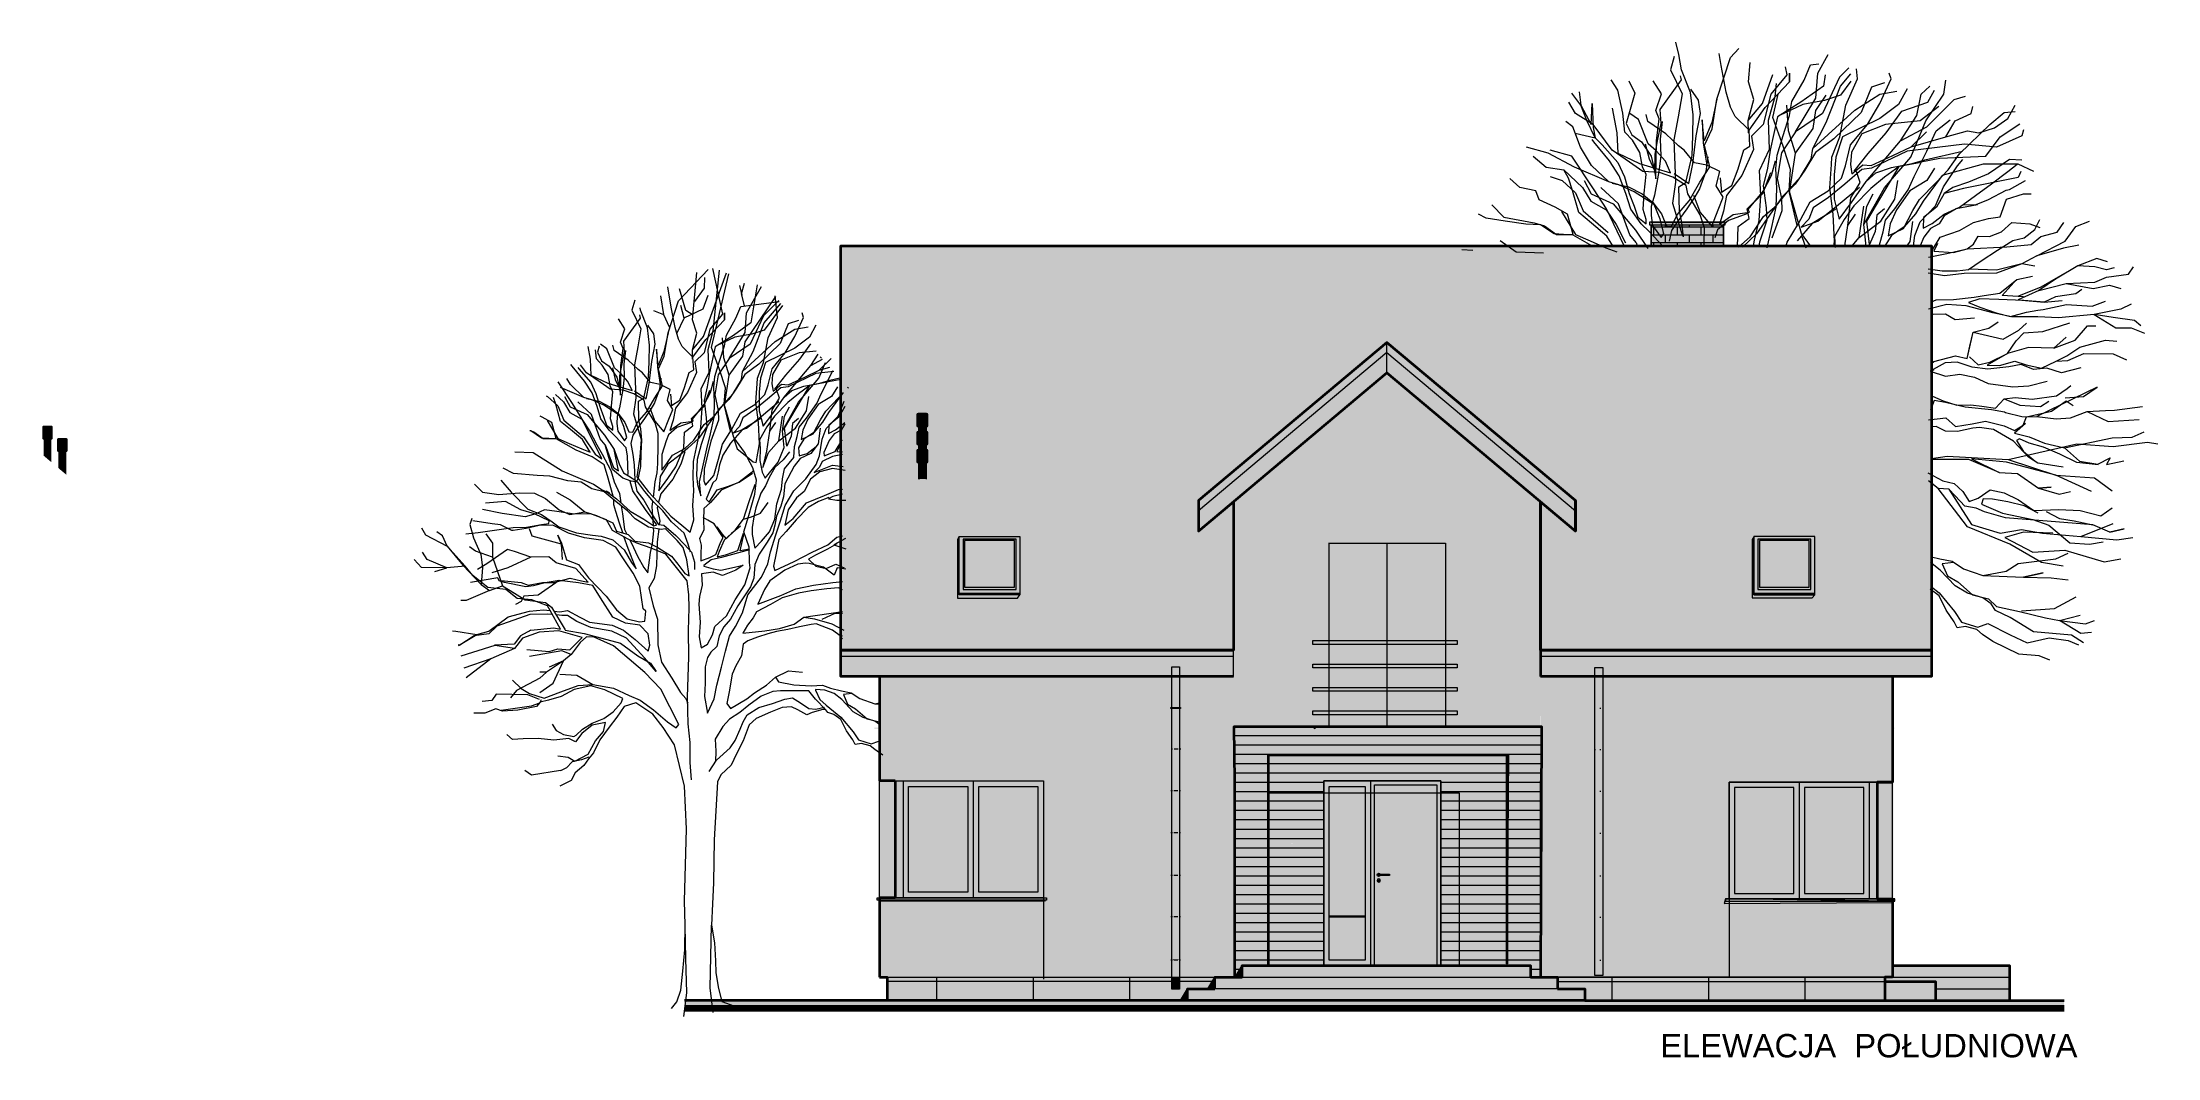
# Model space of a CAD drawing. Header units: millimetres. Extents: x -13512 to 8923, y -6533 to 5096.
# Drawn here: x -10435 to -7720, y -3160 to -1856 of the extents above; entities that cross this region are included whole.
import ezdxf

# ---------------------------------------------------------------- set-up
doc = ezdxf.new("R2010")
doc.units = ezdxf.units.MM
doc.layers.get('0').update_dxf_attribs({"lineweight": 0})
for name, color, linetype, lineweight in [('A-ELEWACJA CIENKA', 11, 'Continuous', 13), ('A-murowane', 3, 'Continuous', 35), ('A-p.widokowa', 6, 'Continuous', 15), ('A-RYS ELEWACJI', 30, 'Continuous', 35), ('A-wykończenie', 4, 'Continuous', 5), ('B-CEGŁA ale dr', 34, 'Continuous', 0), ('B-CIENIE', 251, 'Continuous', 0), ('B-DACHÓWKA', 250, 'Continuous', 0), ('B-DREWNO', 32, 'Continuous', 0), ('B-materiały', 9, 'Continuous', 0), ('B-opis', 7, 'Continuous', 0), ('B-STOLARKA OKIENNA', 32, 'Continuous', 0), ('B-SZKŁO', 153, 'Continuous', 0), ('Layer1', 7, 'Continuous', 0)]:
    doc.layers.add(name, color=color, linetype=linetype, lineweight=lineweight)
doc.layers.add('B-BIAŁY ELEM', color=7, linetype='Continuous', lineweight=0, true_color=0xf0f0f0)
doc.styles.get("Standard").update_dxf_attribs({"font": 'arial.ttf'})
pattern_1 = [(0, (-12418.428, -190.132), (0, 12), [])]

msp = doc.modelspace()

# ---------------------------------------------------------------- texts
at = {"layer": 'B-opis', "insert": (-8358.38, -3129.22), "char_height": 30, "attachment_point": 1}
msp.add_mtext_dynamic_manual_height_columns('ELEWACJA  POŁUDNIOWA', width=609.9584, gutter_width=12.5, heights=[0], dxfattribs=at)

# ---------------------------------------------------------------- blocks, each defined once
blk = doc.blocks.new('A$C2233616D')
at = {"extrusion": (-9.93912e-09, 3.39862e-09, 1), "elevation": 0}
blk.add_lwpolyline([(-13.6, 7), (0.4, 7, 1), (0.4, 8.5), (-13.6, 8.5)], format="xyb", close=True, dxfattribs=at)
blk.add_lwpolyline([(-1.6, 7, 5.456211), (-1.6, 8.5)], format="xyb", dxfattribs=at)
for radius in [2.11, 0.658]:
    blk.add_circle((0.4, 0.5), radius)
blk = doc.blocks.new('A$C78E45FC7')
at = {"layer": 'A-ELEWACJA CIENKA'}
h = blk.add_hatch(dxfattribs=at)
h.set_pattern_fill('ANGLE', color=256)
h.set_pattern_definition([(0, (8985.34, 2658.096), (0, 6.985), [5.08, -1.905]), (90, (8985.34, 2658.096), (-6.985, 4e-16), [5.08, -1.905])])
h.paths.add_polyline_path([(10, -51.9), (0, -51.9), (0, -53.1), (10, -53.1)])
h.paths.add_polyline_path([(0, -51.9), (-1.1, -51.9), (-1.1, -53.1), (0, -53.1)])
h.paths.add_polyline_path([(11.1, -51.9), (10, -51.9), (10, -53.1), (11.1, -53.1)])
h = blk.add_hatch(dxfattribs=at)
h.set_pattern_fill('ANGLE', color=256)
h.set_pattern_definition([(0, (8985.6306, 2604.956), (0, 6.985), [5.08, -1.905]), (90, (8985.6306, 2604.956), (-6.985, 4e-16), [5.08, -1.905])])
h.paths.add_polyline_path([(10.3, -105), (0.3, -105), (0.3, -106.3), (10.3, -106.3)])
h.paths.add_polyline_path([(0.3, -105), (-0.8, -105), (-0.8, -106.3), (0.3, -106.3)])
h.paths.add_polyline_path([(11.4, -105), (10.3, -105), (10.3, -106.3), (11.4, -106.3)])
h = blk.add_hatch(dxfattribs=at)
h.set_pattern_fill('ANGLE', color=256)
h.set_pattern_definition([(0, (8985.34, 2551.525), (0, 6.985), [5.08, -1.905]), (90, (8985.34, 2551.525), (-6.985, 4e-16), [5.08, -1.905])])
h.paths.add_polyline_path([(10, -158.4), (0, -158.4), (0, -159.7), (10, -159.7)])
h.paths.add_polyline_path([(0, -158.4), (-1.1, -158.4), (-1.1, -159.7), (0, -159.7)])
h.paths.add_polyline_path([(11.1, -158.4), (10, -158.4), (10, -159.7), (11.1, -159.7)])
h = blk.add_hatch(dxfattribs=at)
h.set_pattern_fill('ANGLE', color=256)
h.set_pattern_definition([(0, (8985.34, 2497.531), (0, 6.985), [5.08, -1.905]), (90, (8985.34, 2497.531), (-6.985, 4e-16), [5.08, -1.905])])
h.paths.add_polyline_path([(10, -212.4), (0, -212.4), (0, -213.7), (10, -213.7)])
h.paths.add_polyline_path([(0, -212.4), (-1.1, -212.4), (-1.1, -213.7), (0, -213.7)])
h.paths.add_polyline_path([(11.1, -212.4), (10, -212.4), (10, -213.7), (11.1, -213.7)])
h = blk.add_hatch(dxfattribs=at)
h.set_pattern_fill('ANGLE', color=256)
h.set_pattern_definition([(0, (8985.34, 2442.893), (0, 6.985), [5.08, -1.905]), (90, (8985.34, 2442.893), (-6.985, 4e-16), [5.08, -1.905])])
h.paths.add_polyline_path([(10, -267.1), (0, -267.1), (0, -268.3), (10, -268.3)])
h.paths.add_polyline_path([(0, -267.1), (-1.1, -267.1), (-1.1, -268.3), (0, -268.3)])
h.paths.add_polyline_path([(11.1, -267.1), (10, -267.1), (10, -268.3), (11.1, -268.3)])
h = blk.add_hatch(dxfattribs=at)
h.set_pattern_fill('ANGLE', color=256)
h.set_pattern_definition([(0, (8985.34, 2389.703), (0, 6.985), [5.08, -1.905]), (90, (8985.34, 2389.703), (-6.985, 4e-16), [5.08, -1.905])])
h.paths.add_polyline_path([(10, -320.3), (0, -320.3), (0, -321.5), (10, -321.5)])
h.paths.add_polyline_path([(0, -320.3), (-1.1, -320.3), (-1.1, -321.5), (0, -321.5)])
h.paths.add_polyline_path([(11.1, -320.3), (10, -320.3), (10, -321.5), (11.1, -321.5)])
h = blk.add_hatch(dxfattribs=at)
h.set_pattern_fill('ANGLE', color=256)
h.set_pattern_definition([(0, (8985.34, 2334.3265), (0, 6.985), [5.08, -1.905]), (90, (8985.34, 2334.3265), (-6.985, 4e-16), [5.08, -1.905])])
h.paths.add_polyline_path([(10, -375.6), (0, -375.6), (0, -376.9), (10, -376.9)])
h.paths.add_polyline_path([(0, -375.6), (-1.1, -375.6), (-1.1, -376.9), (0, -376.9)])
h.paths.add_polyline_path([(11.1, -375.6), (10, -375.6), (10, -376.9), (11.1, -376.9)])
at = {"layer": 'B-STOLARKA OKIENNA', "true_color": 0x636466, "transparency": 33554687}
h = blk.add_hatch(color=251, dxfattribs=at)
h.dxf.hatch_style = 1
h.paths.add_polyline_path([(10, 0), (0, 0), (0, -395.6), (10, -395.6)])
at = {"layer": 'A-ELEWACJA CIENKA'}
blk.add_lwpolyline([(0, 0), (10, 0), (10, -395.6), (0, -395.6)], close=True, dxfattribs=at)
blk = doc.blocks.new('A$C413E17AE')
at = {"layer": 'Layer1'}
for p, q in [((-324.3, 245.3), (-328.2, 261)), ((-320.8, 225.8), (-324.3, 245.3)), ((-270.2, 231.1), (-272.8, 246.7)), ((-258.2, 241.5), (-247.3, 253)), ((-145.8, 221.6), (-132.6, 245.3)), ((-330.4, 242.6), (-335.3, 225.8)), ((-335.3, 225.8), (-320.2, 195)), ((-320.8, 212.9), (-322.1, 218.2)), ((-309.5, 196.7), (-320.8, 225.8)), ((-275.5, 188.2), (-258.2, 241.5)), ((-263.5, 197.2), (-270.2, 231.1)), ((-235, 210.1), (-232.8, 234.9)), ((-217.2, 182.5), (-203.8, 219.5)), ((-185.7, 219.2), (-206.4, 194.5)), ((-188, 229.7), (-185.7, 219.2)), ((-182.2, 210.1), (-182.2, 221.6)), ((-182.2, 221.6), (-182.2, 210.1)), ((-163.4, 212.6), (-155.4, 232.1)), ((-155.4, 232.1), (-144.8, 233.5)), ((-148.4, 189.2), (-145.8, 221.6)), ((-136.4, 219.2), (-138.7, 204.9)), ((-106.1, 228.3), (-118.1, 216.4)), ((-117.1, 204.9), (-103.6, 220.6)), ((-95.2, 214), (-96.5, 226.9)), ((-52, 214), (-54.3, 221.6)), ((-450, 180.2), (-461.9, 195.9)), ((-452.2, 197.3), (-450, 180.2)), ((-402.9, 199.7), (-411.3, 212.9)), ((-396.4, 170.1), (-402.9, 199.7)), ((-381, 195.9), (-392, 156.8)), ((-388.4, 211.5), (-381, 195.9)), ((-346.8, 195.1), (-357.2, 211.5)), ((-354.1, 173.4), (-346.8, 195.1)), ((-348.4, 174.9), (-320.8, 212.9)), ((-320.2, 195), (-325.2, 165.5)), ((-305.9, 168.1), (-309.5, 196.7)), ((-299.2, 186.9), (-308.9, 201)), ((-258, 177.9), (-263.5, 197.2)), ((-228, 187.8), (-235, 210.1)), ((-206.4, 194.5), (-216, 155.4)), ((-213.5, 177.4), (-182.2, 210.1)), ((-209.5, 161.2), (-200.9, 191.5)), ((-203.8, 164.5), (-196.7, 194.5)), ((-200.9, 191.5), (-199.2, 208.1)), ((-179.2, 184.9), (-163.4, 212.6)), ((-138.7, 204.9), (-167.7, 184)), ((-148.4, 173.6), (-135.1, 193.1)), ((-118.1, 216.4), (-140, 169.7)), ((-117.1, 193.1), (-137.4, 186.4)), ((-135.1, 157.9), (-117.1, 204.9)), ((-103.6, 211.2), (-117.1, 193.1)), ((-110.2, 180.2), (-95.2, 214)), ((-98.5, 174), (-66.2, 194.5)), ((-77.1, 203.5), (-90.4, 170.8)), ((-60.4, 208.8), (-77.1, 203.5)), ((-66.5, 182.7), (-52, 214)), ((-66.2, 194.5), (-44.6, 198.3)), ((-31.4, 201.1), (-42.3, 181.2)), ((-19.1, 166.9), (-13.3, 194.5)), ((-13.3, 194.5), (-2.4, 204.9)), ((-7.2, 160.3), (15.7, 194.5)), ((-5, 184), (3.7, 199.7)), ((15.7, 194.5), (18.2, 212.6)), ((28.9, 187.8), (43.4, 191.7)), ((-457.1, 169.7), (-465.5, 184)), ((-434.2, 155.4), (-457.1, 169.7)), ((-450, 180.2), (-436.8, 155.4)), ((-442.6, 160.7), (-450, 180.2)), ((-436.8, 155.4), (-435.5, 182.6)), ((-435.5, 182.6), (-434.2, 151.6)), ((-410, 176.3), (-403.9, 145)), ((-393.6, 145.8), (-396.4, 170.1)), ((-376.2, 162.1), (-387.2, 169.7)), ((-364.3, 159.3), (-366.5, 168.3)), ((-349.5, 162.7), (-354.1, 173.4)), ((-347.2, 157), (-348.4, 174.9)), ((-325.2, 165.5), (-330.9, 135.9)), ((-306.6, 140.8), (-305.9, 168.1)), ((-302.3, 140.9), (-296.6, 169.8)), ((-296.6, 169.8), (-299.2, 186.9)), ((-275.5, 188.2), (-282.1, 157.9)), ((-281.7, 150), (-275.5, 188.2)), ((-252, 165.9), (-258, 177.9)), ((-234.3, 148.4), (-252, 165.9)), ((-235.3, 160.5), (-228, 187.8)), ((-235.3, 160.5), (-217.2, 182.5)), ((-234.3, 148.4), (-213.5, 177.4)), ((-197.7, 165.5), (-207.1, 122.5)), ((-190.6, 127.9), (-203.8, 164.5)), ((-167.7, 184), (-197.7, 165.5)), ((-165.1, 181.2), (-195.4, 166.9)), ((-190.3, 141.6), (-182.4, 166.9)), ((-183.5, 147.4), (-185.7, 180.2)), ((-182.4, 166.9), (-179.2, 184.9)), ((-174.8, 146), (-148.4, 189.2)), ((-140, 169.7), (-174.8, 146)), ((-137.4, 186.4), (-165.1, 181.2)), ((-152.6, 124.6), (-98.5, 174)), ((-151.9, 150.2), (-148.4, 173.6)), ((-90.4, 170.8), (-125.5, 137)), ((-117.8, 139.8), (-110.2, 180.2)), ((-66.2, 163.1), (-114.5, 139.8)), ((-82.3, 155.7), (-66.5, 182.7)), ((-42.3, 181.2), (-66.2, 163.1)), ((-58.3, 144.9), (-38.2, 172.6)), ((-39.8, 134.5), (-19.1, 166.9)), ((-38.2, 172.6), (-5, 184)), ((9.5, 178.8), (-14.6, 160.3)), ((-5.9, 152.6), (28.9, 187.8)), ((30.2, 160.3), (50.8, 169.7)), ((50.8, 169.7), (53.1, 178.8)), ((74.6, 155.4), (93, 170.8)), ((80.8, 151.3), (97.8, 163.1)), ((93, 170.8), (107.5, 172.2)), ((97.8, 163.1), (107.5, 180.2)), ((-460.6, 152.6), (-469.3, 159.3)), ((-450.6, 126.4), (-460.6, 152.6)), ((-457.5, 144.4), (-431.9, 138.4)), ((-431.9, 138.4), (-442.6, 160.7)), ((-433.5, 133.3), (-435.7, 136.1)), ((-410, 122.7), (-434.2, 155.4)), ((-434.2, 151.6), (-431.9, 138.4)), ((-431.9, 138.4), (-422.7, 129.3)), ((-403.9, 145), (-402.9, 118.8)), ((-384, 135.3), (-393.6, 145.8)), ((-392, 156.8), (-384.9, 142.4)), ((-384.9, 142.4), (-372.5, 133.4)), ((-363.8, 130.7), (-376.2, 162.1)), ((-341.2, 143.5), (-364.3, 159.3)), ((-353.1, 134.6), (-349.5, 162.7)), ((-351.7, 134.6), (-347.2, 157)), ((-345.9, 159.2), (-348.2, 136.9)), ((-348.2, 136.9), (-347.6, 115.4)), ((-325, 128.1), (-341.2, 143.5)), ((-330.9, 135.9), (-328.8, 81.4)), ((-307.4, 115.6), (-306.6, 140.8)), ((-306.5, 104.9), (-302.3, 140.9)), ((-291.8, 134.5), (-294.3, 161.7)), ((-294.3, 161.7), (-293.1, 131.7)), ((-282.1, 157.9), (-291.8, 134.5)), ((-291.3, 129), (-281.7, 150)), ((-234.9, 144.7), (-235.3, 160.5)), ((-233.1, 127.6), (-234.3, 148.4)), ((-216, 155.4), (-231.2, 140.5)), ((-231.2, 140.5), (-228.7, 123.4)), ((-207.9, 123.9), (-209.5, 161.2)), ((-198.3, 116.2), (-190.3, 141.6)), ((-174.8, 146), (-192.7, 119.2)), ((-174.8, 118.8), (-183.5, 147.4)), ((-174.8, 118.8), (-151.9, 150.2)), ((-152.6, 124.6), (-135.1, 157.9)), ((-125.5, 137), (-148.9, 119.6)), ((-127.9, 113.7), (-117.8, 139.8)), ((-114.5, 139.8), (-122.9, 113.8)), ((-103.9, 129.4), (-82.3, 155.7)), ((-89.4, 143.6), (-102.9, 120.1)), ((-59.1, 155.4), (-89.4, 143.6)), ((-81.4, 118.4), (-58.3, 144.9)), ((-14.6, 160.3), (-59.1, 155.4)), ((-39.8, 134.5), (-5.9, 152.6)), ((-26.5, 113.6), (-7.2, 160.3)), ((-26.3, 127), (-6.7, 146.2)), ((-26.3, 127), (18.2, 139.8)), ((-5.9, 121.3), (6, 147.4)), ((6, 147.4), (24, 161.7)), ((18.2, 139.8), (30.2, 160.3)), ((18.2, 139.8), (46, 147.4)), ((35.7, 117.8), (74.6, 155.4)), ((46, 147.4), (60.5, 145)), ((60.5, 145), (80.8, 151.3)), ((69.8, 114.7), (88.2, 139.8)), ((115.9, 140.8), (83.3, 126.5)), ((88.2, 139.8), (113.3, 156.5)), ((118.1, 148.8), (115.9, 140.8)), ((-492.2, 118.8), (-519.9, 126.5)), ((-511.5, 115), (-494.5, 100.7)), ((-458.4, 100.7), (-492.2, 118.8)), ((-461.9, 115), (-489.6, 122.7)), ((-432.9, 71.8), (-461.9, 115)), ((-436.4, 103.1), (-450.6, 126.4)), ((-413.5, 108.7), (-433.5, 133.3)), ((-422.7, 129.3), (-402.7, 106.8)), ((-400.8, 89.6), (-413.5, 108.7)), ((-387.6, 107.2), (-410, 122.7)), ((-402.9, 118.8), (-374.7, 105.3)), ((-374.3, 119.7), (-384, 135.3)), ((-371, 101.1), (-374.3, 119.7)), ((-372.5, 133.4), (-359.8, 115.1)), ((-367.4, 130.7), (-362.6, 111.4)), ((-353.5, 121.7), (-363.8, 130.7)), ((-362.6, 111.4), (-355.8, 96.5)), ((-359.8, 115.1), (-355, 94.4)), ((-355, 94.4), (-354.9, 117.3)), ((-354.9, 117.3), (-351.7, 134.6)), ((-354.1, 85.8), (-353.3, 110.2)), ((-341.7, 108.3), (-353.5, 121.7)), ((-353.3, 110.2), (-353.1, 134.6)), ((-347.6, 115.4), (-350, 95.2)), ((-317.7, 122.6), (-325, 128.1)), ((-304.3, 106.4), (-317.7, 122.6)), ((-315.2, 81), (-307.4, 115.6)), ((-293.1, 131.7), (-288.5, 103.2)), ((-284.8, 101.1), (-291.3, 129)), ((-287.3, 114), (-289.7, 95.3)), ((-248.1, 98.5), (-240.9, 123.1)), ((-228.7, 123.4), (-243.6, 90)), ((-240.9, 123.1), (-233.1, 127.6)), ((-220.8, 96.3), (-207.9, 123.9)), ((-207.1, 122.5), (-210.8, 99.4)), ((-205.6, 90.2), (-200.3, 109)), ((-200.1, 99), (-198.3, 116.2)), ((-192.7, 119.2), (-198.3, 86.1)), ((-180.9, 97.9), (-190.6, 127.9)), ((-182.2, 68), (-174.8, 118.8)), ((-168.2, 88.3), (-154.4, 110.9)), ((-148.9, 119.6), (-162.7, 97)), ((-154.4, 110.9), (-152.6, 124.6)), ((-128.4, 104.3), (-127.9, 113.7)), ((-122.9, 113.8), (-125.2, 90.8)), ((-110.4, 102.6), (-103.9, 129.4)), ((-102.9, 120.1), (-104, 104.2)), ((-99.5, 95.7), (-81.4, 118.4)), ((-84.1, 82.5), (-39.8, 134.5)), ((-77.4, 102.7), (-49.7, 115.6)), ((-31.4, 121.3), (-77.1, 99.3)), ((-60.4, 74.2), (-26.5, 113.6)), ((-51.5, 100.5), (10.8, 112.2)), ((-49.7, 115.6), (-26.3, 127)), ((42.1, 130.3), (-31.4, 121.3)), ((-25, 105.5), (-8.6, 110.2)), ((-22.5, 89), (-5.9, 121.3)), ((-8.6, 110.2), (39.9, 121.5)), ((10.8, 112.2), (69.8, 114.7)), ((21.1, 97.3), (35.7, 117.8)), ((33.2, 102.6), (40.2, 110.7)), ((83.3, 126.5), (42.1, 130.3)), ((100.1, 110.8), (72.9, 92.2)), ((115.9, 109.8), (100.1, 110.8)), ((-528.3, 74.6), (-541.5, 86.1)), ((-494.5, 100.7), (-472.1, 97.2)), ((-489.6, 88.9), (-474.2, 83.6)), ((-474.2, 83.6), (-457.1, 68)), ((-466.1, 86.5), (-472.1, 97.2)), ((-472.1, 97.2), (-447.9, 74.8)), ((-460.7, 70.9), (-466.1, 86.5)), ((-414.3, 82.1), (-458.4, 100.7)), ((-446.1, 83.6), (-436.8, 66.6)), ((-414.3, 82.1), (-436.4, 103.1)), ((-401.3, 78.1), (-414.3, 82.1)), ((-402.7, 106.8), (-394.3, 88.3)), ((-392.4, 66.9), (-400.8, 89.6)), ((-394.3, 88.3), (-388.1, 67)), ((-370.8, 95.4), (-387.6, 107.2)), ((-374.7, 105.3), (-355.1, 99.4)), ((-366.4, 91.2), (-371, 101.1)), ((-349.3, 93.8), (-370.8, 95.4)), ((-368.7, 67.4), (-366.4, 91.2)), ((-355.8, 96.5), (-354.1, 85.8)), ((-350, 95.2), (-355.7, 64.9)), ((-355.1, 99.4), (-334.9, 93.4)), ((-331.9, 87.8), (-349.3, 93.8)), ((-334.9, 93.4), (-341.7, 108.3)), ((-315.1, 77.4), (-331.9, 87.8)), ((-330.6, 92.8), (-311.6, 79.6)), ((-311.6, 79.6), (-306.5, 104.9)), ((-288.5, 103.2), (-304.3, 106.4)), ((-289.7, 95.3), (-297.8, 72.8)), ((-297.3, 81.4), (-284.8, 101.1)), ((-271.7, 95), (-288.5, 103.2)), ((-276.3, 76.9), (-271.7, 95)), ((-271.5, 87.1), (-269.6, 68.5)), ((-243.6, 90), (-263.1, 64.4)), ((-256.2, 77.4), (-248.1, 98.5)), ((-219.3, 64), (-220.8, 96.3)), ((-216.5, 67), (-206.4, 93.8)), ((-210.8, 99.4), (-216, 77)), ((-215.9, 70.6), (-205.6, 90.2)), ((-198.7, 73.9), (-200.1, 99)), ((-198.3, 86.1), (-192.6, 60.4)), ((-182.8, 70.7), (-180.9, 97.9)), ((-179.4, 75.8), (-168.2, 88.3)), ((-162.7, 97), (-175.1, 78.8)), ((-132.6, 70.5), (-115.7, 86.7)), ((-130.5, 74.1), (-128.4, 104.3)), ((-125.2, 90.8), (-125.1, 59.9)), ((-115.7, 86.7), (-110.4, 102.6)), ((-89.4, 97.9), (-111.2, 78.9)), ((-104, 104.2), (-102.2, 92.1)), ((-102.8, 55.4), (-84.1, 82.5)), ((-102.2, 92.1), (-88.2, 103.9)), ((-91.6, 80.9), (-96.5, 95.1)), ((-77.1, 99.3), (-89.4, 97.9)), ((-88.2, 103.9), (-77.4, 102.7)), ((-84.1, 82.5), (-71.4, 93.6)), ((-83.3, 31.4), (-41.5, 101.5)), ((-60.5, 88.1), (-78.1, 73.3)), ((-71.4, 93.6), (-51.5, 100.5)), ((-41.5, 101.5), (-60.5, 88.1)), ((-51.5, 100.5), (-25, 105.5)), ((-47.2, 59.9), (-43.3, 83.6)), ((-15.7, 106.4), (-41.5, 101.5)), ((-29.9, 71.6), (-22.5, 89)), ((-5.9, 83.6), (-27.8, 70.4)), ((13.4, 89.9), (-10.9, 57)), ((3.7, 99.3), (-5.9, 83.6)), ((5.7, 81.1), (21.1, 97.3)), ((66.3, 104.6), (13.4, 89.9)), ((15.2, 75.6), (33.2, 102.6)), ((47.4, 81.5), (27.4, 74.5)), ((111.1, 87.5), (41.1, 73.2)), ((72.9, 92.2), (47.4, 81.5)), ((111.1, 104.6), (66.3, 104.6)), ((76.8, 79.3), (97.8, 95.1)), ((97.8, 95.1), (109.8, 104.6)), ((100, 72), (120.7, 83.6)), ((131.4, 95.1), (111.1, 104.6)), ((114.6, 95.1), (111.1, 87.5)), ((-508, 70.4), (-528.3, 74.6)), ((-503.5, 59), (-508, 70.4)), ((-483.1, 49.5), (-503.5, 59)), ((-452.8, 42.4), (-460.7, 70.9)), ((-457.1, 68), (-447.4, 44.6)), ((-447.9, 74.8), (-437.4, 57.1)), ((-437.4, 57.1), (-417.7, 46.1)), ((-436.8, 66.6), (-408.7, 53.7)), ((-417.4, 47.1), (-432.9, 71.8)), ((-401.7, 53.7), (-424.5, 74.6)), ((-409.9, 80.1), (-389, 75.6)), ((-381.7, 69.3), (-401.3, 78.1)), ((-386.1, 46.9), (-392.4, 66.9)), ((-389, 75.6), (-371.5, 66.7)), ((-388.1, 67), (-381.9, 50.6)), ((-356.1, 52.7), (-381.7, 69.3)), ((-371.5, 66.7), (-357.6, 55.5)), ((-370.3, 46.6), (-368.7, 67.4)), ((-355.7, 64.9), (-359.7, 50.4)), ((-357.6, 55.5), (-346.5, 40.7)), ((-328.8, 81.4), (-332.5, 54.7)), ((-332.5, 54.7), (-319.9, 12.7)), ((-326.4, 39.8), (-311, 57.4)), ((-324.4, 75.7), (-315.2, 81)), ((-323.6, 44.2), (-324.4, 75.7)), ((-312.7, 66.7), (-315.1, 77.4)), ((-304, 62.6), (-314.3, 47.3)), ((-296.9, 39.8), (-312.7, 66.7)), ((-311, 57.4), (-297.3, 81.4)), ((-305.4, 64.7), (-297, 42.7)), ((-297.8, 72.8), (-304, 62.6)), ((-267.3, 62.1), (-276.3, 76.9)), ((-274.1, 46.1), (-267.3, 62.1)), ((-269.6, 68.5), (-256.2, 77.4)), ((-263.1, 64.4), (-266.9, 44.2)), ((-236.8, 47.1), (-216.5, 67)), ((-235.3, 46.4), (-215.9, 70.6)), ((-191.3, 63.3), (-224.5, 15.1)), ((-221.4, 32.4), (-219.3, 64)), ((-216, 77), (-212.4, 48.4)), ((-199.5, 49.4), (-198.7, 73.9)), ((-198.9, 51.6), (-179.4, 75.8)), ((-192.6, 60.4), (-192.2, 44.6)), ((-175.1, 78.8), (-191.3, 63.3)), ((-176.5, 48.6), (-182.8, 70.7)), ((-172.5, 26.1), (-182.2, 68)), ((-171, 28.6), (-155.9, 56.3)), ((-155.9, 56.3), (-132.6, 70.5)), ((-132.4, 61.9), (-152.1, 48.5)), ((-111.2, 78.9), (-132.4, 61.9)), ((-126.1, 40.5), (-130.5, 74.1)), ((-125.1, 59.9), (-118.7, 34.2)), ((-122, 50.7), (-92.5, 75.1)), ((-118.7, 34.2), (-102.8, 55.4)), ((-107.4, 26.1), (-103.6, 61.3)), ((-103.6, 61.3), (-91.6, 80.9)), ((-78.1, 73.3), (-99.8, 51.2)), ((-87, 27.1), (-60.4, 74.2)), ((-83.3, 50.9), (-74.9, 66.6)), ((-65.2, 31.4), (-47.2, 59.9)), ((-47.3, 47.5), (-29.9, 71.6)), ((-27.8, 70.4), (-45.1, 46.1)), ((-24.2, 45.2), (-15.3, 59.1)), ((-10.9, 57), (-20.6, 41)), ((-15.3, 59.1), (5.7, 81.1)), ((5, 51), (15.2, 75.6)), ((16.1, 67), (6.5, 49.6)), ((27.4, 74.5), (16.1, 67)), ((41.1, 73.2), (16.1, 67)), ((35.9, 49.6), (56.4, 64.5)), ((56.4, 64.5), (76.8, 79.3)), ((57.4, 53), (73, 59.1)), ((73, 59.1), (95.7, 71.2)), ((87.9, 37.2), (96, 59.7)), ((95.7, 71.2), (100, 72)), ((96, 59.7), (118.1, 66.6)), ((118.1, 66.6), (127.8, 66.6)), ((-571.8, 35.2), (-581.5, 40.4)), ((-547.3, 31.4), (-571.8, 35.2)), ((-564.4, 52.3), (-548.9, 36.6)), ((-548.9, 36.6), (-509.9, 29.5)), ((-520.6, 27.7), (-547.3, 31.4)), ((-501.9, 26.8), (-520.6, 27.7)), ((-509.9, 29.5), (-496.9, 25.5)), ((-467.1, 40.6), (-483.1, 49.5)), ((-475.1, 44), (-457.1, 14.3)), ((-460, 14.2), (-467.1, 40.6)), ((-436.7, 29.1), (-452.8, 42.4)), ((-447.4, 44.6), (-414.9, 17.1)), ((-416.9, 12.4), (-436.7, 29.1)), ((-417.7, 46.1), (-405, 27.1)), ((-394.4, 0), (-417.4, 47.1)), ((-408.7, 53.7), (-380.1, 19.9)), ((-387.5, 13.9), (-401.7, 53.7)), ((-372.7, 27.9), (-386.1, 46.9)), ((-381.9, 50.6), (-377.2, 36.4)), ((-377.2, 36.4), (-366.3, 28)), ((-362.4, 18.1), (-372.7, 27.9)), ((-366.4, 33.8), (-370.3, 46.6)), ((-366.3, 28), (-366.4, 33.8)), ((-359.7, 50.4), (-360.1, 38.9)), ((-360.1, 38.9), (-358.3, 26.1)), ((-348.5, 34.2), (-356.1, 52.7)), ((-343.7, 15.7), (-348.5, 34.2)), ((-346.5, 40.7), (-340.4, 25.1)), ((-333.9, 24.5), (-326.4, 39.8)), ((-326.8, 29.7), (-333.8, 19.5)), ((-314.3, 47.3), (-326.8, 29.7)), ((-320.4, 29.9), (-323.6, 44.2)), ((-318.5, 11.3), (-320.4, 29.9)), ((-297, 42.7), (-282.2, 25.1)), ((-291.5, 22.7), (-296.9, 39.8)), ((-282.2, 25.1), (-274.1, 46.1)), ((-260.8, 32.1), (-274.9, 20.3)), ((-266.9, 44.2), (-272.2, 27.5)), ((-272.2, 27.5), (-254.6, 40.2)), ((-235.9, 41.3), (-260.8, 32.1)), ((-254.6, 40.2), (-233.8, 42.8)), ((-248.4, 24.5), (-234.3, 34.9)), ((-234.3, 34.9), (-236.8, 47.1)), ((-233.8, 42.8), (-235.3, 46.4)), ((-233, 11.3), (-215.7, 37.5)), ((-227.2, 7.1), (-221.4, 32.4)), ((-211.3, 32.6), (-220.7, 4.4)), ((-215.7, 37.5), (-198.9, 51.6)), ((-212.4, 48.4), (-211.3, 32.6)), ((-205.3, 22), (-199.5, 49.4)), ((-192.2, 44.6), (-205, 9.8)), ((-185.5, 4.6), (-171, 28.6)), ((-167.1, 15.8), (-176.5, 48.6)), ((-153.1, 28.3), (-172.6, 6.3)), ((-157.5, 34), (-167.3, 23.7)), ((-167.3, 23.7), (-145.9, 31.4)), ((-152.1, 48.5), (-157.5, 34)), ((-122.7, 47), (-153.1, 28.3)), ((-145.9, 31.4), (-122, 50.7)), ((-124.5, 5.4), (-126.1, 40.5)), ((-112.3, 33.7), (-124.6, 11.8)), ((-99.8, 51.2), (-112.3, 33.7)), ((-107.4, 26.1), (-97.8, 40.4)), ((-92.9, 10.5), (-86.8, 50.9)), ((-92.9, 10.5), (-65.2, 31.4)), ((-87, 27.1), (-83.3, 50.9)), ((-79.7, 1.4), (-83.3, 31.4)), ((-70.1, 39), (-72.3, 18.1)), ((-60.4, 47.1), (-70.1, 39)), ((-62.3, 17.7), (-59.1, 32.8)), ((-59.1, 32.8), (-47.3, 47.5)), ((-53.3, 28), (-55.7, 12.8)), ((-45.1, 46.1), (-53.3, 28)), ((-35.9, 21.9), (-24.2, 45.2)), ((-20.6, 41), (-35.2, 24.1)), ((-24.3, 31), (-27.8, 5.2)), ((-21.3, 13), (-14.5, 30.4)), ((-14.5, 30.4), (5, 51)), ((-10.4, 36.2), (-10.8, 22.6)), ((-10.8, 22.6), (0.6, 28.6)), ((6.5, 49.6), (-10.4, 36.2)), ((9.9, 28.1), (-1.4, 22.1)), ((0.6, 28.6), (16.1, 40.5)), ((16.1, 38.3), (9.9, 28.1)), ((16.1, 40.5), (35.9, 49.6)), ((31.7, 47.3), (16.1, 38.3)), ((58.9, 52.3), (31.7, 47.3)), ((36, 19.4), (53.7, 29.9)), ((39.5, 52.5), (57.4, 53)), ((53.7, 29.9), (72.9, 34.7)), ((72.9, 34.7), (87.9, 37.2)), ((89.9, 17.9), (103.2, 29.7)), ((103.2, 29.7), (126.2, 28.2)), ((126.2, 28.2), (138.8, 23.4)), ((132.6, 20.9), (138.8, 33.8)), ((161, 17.4), (169.7, 29.6)), ((185.2, 24.8), (202.6, 31.4)), ((-553.8, 6.6), (-533.1, -7.7)), ((-484.4, 15), (-501.9, 26.8)), ((-496.9, 25.5), (-481.5, 14.4)), ((-460, 13.5), (-484.4, 15)), ((-481.5, 14.4), (-460, 14.2)), ((-436.2, 0), (-460, 13.5)), ((-457.1, 14.3), (-438.2, 6.1)), ((-438.2, 6.1), (-417.9, -2.7)), ((-409.2, 0), (-416.9, 12.4)), ((-405, 27.1), (-392.9, 3.7)), ((-379.3, 4), (-387.5, 13.9)), ((-380.1, 19.9), (-364.3, -3.8)), ((-379.3, 4), (-377.9, 0)), ((-344.7, -0.9), (-362.4, 18.1)), ((-358.3, 26.1), (-347.2, 10.6)), ((-347.2, 10.6), (-343.7, 15.7)), ((-340.4, 25.1), (-333.9, 24.5)), ((-333.8, 19.5), (-337, 5.8)), ((-291.7, 1.9), (-291.5, 22.7)), ((-291.7, 0), (-291.7, 1.9)), ((-274.9, 20.3), (-278.2, 10.1)), ((-249.2, -1.4), (-248.4, 24.5)), ((-247.8, -2), (-233, 11.3)), ((-224.5, 15.1), (-242.8, -1.9)), ((-228.7, 0), (-227.2, 7.1)), ((-220.7, 4.4), (-221.8, 0)), ((-211.1, -2.6), (-205.3, 22)), ((-186.7, 0), (-185.5, 4.6)), ((-155.4, 0), (-167.1, 15.8)), ((-166.4, 11.9), (-161.6, -2.7)), ((-125.5, 0), (-124.5, 5.4)), ((-124.6, 11.8), (-123.6, -2.5)), ((-111.3, 0), (-107.4, 26.1)), ((-101.9, 0), (-92.9, 10.5)), ((-84.1, -0.8), (-87, 27.1)), ((-72.3, 18.1), (-79.7, 1.4)), ((-67, 0), (-66.9, 1.1)), ((-66.9, 1.1), (-62.3, 17.7)), ((-51.4, 12.9), (-60.4, -0.9)), ((-55.7, 12.8), (-35.9, 21.9)), ((-35.2, 24.1), (-51.4, 12.9)), ((-32.6, 0), (-31, 1.2)), ((-27.8, 5.2), (-31.8, 0)), ((-23.3, 0), (-21.3, 13)), ((-9.8, 11.1), (-14.6, 0)), ((-1.4, 22.1), (-9.8, 11.1)), ((0, -7.3), (11.1, 10.9)), ((7.7, 2.9), (2.9, -7.2)), ((11.1, 10.9), (36, 19.4)), ((45.9, -4), (53.7, 1.9)), ((53.7, 1.9), (59.9, 12.1)), ((59.9, 12.1), (74.2, 11.8)), ((74.2, 11.8), (89.9, 17.9)), ((84.7, -5.9), (104.5, 6.8)), ((96.6, -1.4), (127.8, 1.4)), ((104.5, 6.8), (118.8, 10)), ((118.8, 10), (132.6, 20.9)), ((127.8, 1.4), (140.1, 11.9)), ((135.2, -12.9), (171.6, 5.9)), ((140.1, 11.9), (161, 17.4)), ((189, 0.7), (169.4, -3.1)), ((171.6, 5.9), (185.2, 24.8)), ((-588.6, -6.3), (-603.1, -5.2)), ((-533.1, -7.7), (-498, -9.1)), ((-417.9, -2.7), (-404.1, -8.1)), ((19.5, -10.4), (-4.1, -15.3)), ((0, -7.3), (0, -7.3)), ((2.9, -7.2), (28.1, -8.8)), ((43.8, -4.8), (19.5, -10.4)), ((28.1, -8.8), (45.9, -4)), ((45.9, -4), (96.6, -1.4)), ((47.3, -30.5), (63.5, -19.4)), ((63.5, -19.4), (84.7, -5.9)), ((115.9, -23.3), (83.3, -35.2)), ((115.9, -23.3), (83.3, -31.4)), ((135.2, -12.9), (115.9, -23.3)), ((132.6, -26.1), (115.9, -23.3)), ((169.4, -3.1), (135.2, -12.9)), ((187.8, -25.8), (140.1, -53.3)), ((187.8, -25.8), (159.1, -43.2)), ((212.2, -16.4), (187.8, -25.8)), ((209.7, -27.2), (187.8, -25.8)), ((225.8, -20.6), (212.2, -16.4)), ((-4.4, -29.7), (13.6, -32.1)), ((16.6, -38.5), (-4.3, -35.4)), ((13.6, -32.1), (33, -32.3)), ((41.7, -35.7), (16.6, -38.5)), ((33, -32.3), (47.3, -30.5)), ((83.3, -35.2), (41.7, -35.7)), ((83.3, -31.4), (48.2, -30)), ((87.5, -61.1), (109.4, -43.3)), ((90.4, -64.1), (106.2, -47)), ((109.4, -43.3), (129.4, -39.3)), ((140.1, -53.3), (111.4, -64.8)), ((159.1, -43.2), (137.5, -57.5)), ((137.5, -57.5), (172.6, -48.4)), ((172.6, -48.4), (209.7, -47)), ((172.6, -48.4), (207.4, -55.1)), ((207.4, -55.1), (228.4, -50.9)), ((224.5, -31), (209.7, -27.2)), ((209.7, -47), (224.5, -40.4)), ((234.5, -28.6), (224.5, -31)), ((224.5, -40.4), (252.8, -36.6)), ((228.4, -50.9), (242.9, -55.1)), ((252.8, -36.6), (259, -27.2)), ((19.7, -75.7), (-3.8, -81.4)), ((0, -72.1), (5.9, -69.6)), ((5.9, -69.6), (28.2, -69.1)), ((44.2, -77.3), (19.7, -75.7)), ((28.2, -69.1), (54.6, -66.3)), ((78.5, -86.1), (44.2, -77.3)), ((61.9, -68.2), (47.6, -72.9)), ((47.6, -72.9), (62.1, -79)), ((54.6, -66.3), (67.5, -63.8)), ((86.3, -69), (61.9, -68.2)), ((62.1, -79), (83.1, -86.4)), ((67.5, -63.8), (87.5, -61.1)), ((118.6, -70.4), (86.3, -69)), ((118.1, -65.5), (90.4, -64.1)), ((137.5, -57.5), (111.1, -69.3)), ((111.1, -69.3), (144.5, -72.6)), ((144.5, -72.6), (118.6, -70.4)), ((143.3, -82), (173.3, -75.5)), ((159.1, -65.5), (144.5, -72.6)), ((144.5, -72.6), (167.8, -70.4)), ((185.2, -62), (159.1, -65.5)), ((173.3, -75.5), (206.1, -77.7)), ((192.9, -56.1), (185.2, -62)), ((206.1, -77.7), (223.2, -71.1)), ((256.4, -74.9), (242.9, -81.5)), ((0, -87.1), (2.8, -87.7)), ((2.8, -87.7), (17.8, -87.3)), ((17.8, -87.3), (30.2, -94.9)), ((30.2, -94.9), (55.3, -92.7)), ((53.6, -110.8), (73.6, -106)), ((73.6, -106), (85.6, -97.8)), ((102.4, -91.3), (78.5, -86.1)), ((83.1, -86.4), (101.2, -90.9)), ((91.7, -120.2), (112, -108.4)), ((101.2, -90.9), (121.9, -85.4)), ((136.2, -91.3), (102.4, -91.3)), ((112, -108.4), (121.7, -99.3)), ((121.9, -85.4), (136.2, -82.9)), ((136.2, -82.9), (143.3, -82)), ((162.9, -92.7), (136.2, -91.3)), ((142.6, -110), (177.5, -99.1)), ((208.7, -88.2), (162.9, -92.7)), ((184.5, -121.3), (200, -102.8)), ((200, -102.8), (211, -102.8)), ((242.9, -81.5), (208.7, -88.2)), ((208.7, -88.2), (236.7, -105.6)), ((233.2, -92), (208.7, -88.2)), ((260.3, -96.2), (233.2, -92)), ((236.7, -105.6), (256.4, -105.6)), ((256.4, -105.6), (273.5, -112.2)), ((268.6, -102.8), (260.3, -96.2)), ((45.8, -144.7), (53.6, -110.8)), ((45.8, -144.7), (49, -128.9)), ((49, -128.9), (53.6, -110.8)), ((53.6, -110.8), (91.7, -120.2)), ((97.4, -138.4), (108.5, -122.3)), ((124.3, -130.7), (97.5, -138.3)), ((108.5, -122.3), (118.3, -112)), ((118.3, -112), (142.6, -110)), ((156.8, -131.7), (124.3, -130.7)), ((172.6, -117.4), (156.8, -131.7)), ((156.8, -131.7), (184.5, -121.3)), ((173.6, -141.5), (190.5, -130.3)), ((190.5, -130.3), (223.2, -121.3)), ((223.2, -121.3), (238, -122.7)), ((17.3, -150.5), (-1.9, -161)), ((-1.9, -161), (17.7, -167.7)), ((3.1, -159.4), (-0.4, -161.5)), ((0, -151.1), (2.9, -148.7)), ((2.9, -148.7), (30.7, -141.5)), ((33, -149.4), (17.3, -150.5)), ((30.7, -141.5), (45.8, -144.7)), ((51.9, -156.1), (33, -149.4)), ((48.7, -142.5), (59.7, -153)), ((72, -158.4), (51.9, -156.1)), ((59.7, -153), (74.7, -149.7)), ((97.5, -138.3), (71.2, -153.4)), ((71.2, -153.4), (87, -153.7)), ((99.2, -155.6), (72, -158.4)), ((74.7, -149.7), (97.4, -138.4)), ((87, -153.7), (107, -148.2)), ((115, -152.3), (99.2, -155.6)), ((107, -148.2), (121.4, -152.9)), ((130.9, -159.1), (115, -152.3)), ((121.4, -152.9), (140.9, -157.4)), ((148.1, -157.2), (130.9, -159.1)), ((140.9, -157.4), (160.1, -148.3)), ((166.9, -163.2), (148.1, -157.2)), ((160.1, -148.3), (173.6, -141.5)), ((160.1, -148.3), (174.9, -147.4)), ((191.6, -156.8), (166.9, -163.2)), ((174.9, -147.4), (195.5, -138.3)), ((195.5, -138.3), (233.2, -138.7)), ((233.2, -138.7), (250.3, -146.7)), ((17.7, -167.7), (36.3, -165.1)), ((36.3, -165.1), (55.1, -168.9)), ((55.1, -168.9), (72.5, -177.1)), ((72.5, -177.1), (104.2, -181.3)), ((104.2, -181.3), (125, -180.1)), ((125, -180.1), (148.5, -173.7)), ((212.6, -181.5), (135.3, -219.3)), ((160.5, -192.8), (173.9, -183.2)), ((173.9, -183.2), (178.8, -179.4)), ((195, -193.4), (212.6, -181.5)), ((3.4, -198.9), (-1.3, -211.2)), ((0, -193.7), (1.1, -193.2)), ((1.1, -193.2), (14.9, -199.3)), ((17.8, -201.4), (3.4, -198.9)), ((14.9, -199.3), (32.3, -204.7)), ((43.1, -207.3), (17.8, -201.4)), ((32.3, -204.7), (50.2, -204.2)), ((76.9, -210.7), (43.1, -207.3)), ((50.2, -204.2), (64.6, -206)), ((64.6, -206), (81.9, -208.4)), ((93.5, -213.9), (76.9, -210.7)), ((81.9, -208.4), (93.1, -196.7)), ((93.1, -196.7), (107.4, -194.9)), ((93.1, -196.7), (113.3, -204.9)), ((95, -214.6), (93.5, -213.9)), ((115.9, -219.8), (95, -214.6)), ((107.4, -194.9), (129, -197.2)), ((113.3, -204.9), (139.7, -206.3)), ((121.7, -219.6), (153.8, -212.4)), ((129, -197.2), (160.5, -192.8)), ((139.7, -206.3), (150.7, -199.7)), ((153.8, -212.4), (172.8, -199)), ((171.3, -195.4), (195, -193.4)), ((172.8, -199), (181.6, -205.2)), ((178.4, -221.1), (199.7, -212.7)), ((199.7, -212.7), (223.4, -211.4)), ((199.7, -212.7), (226.7, -225.8)), ((223.4, -211.4), (234.9, -211.1)), ((234.9, -211.1), (270.7, -206.6)), ((-3.9, -223.5), (18.3, -220.8)), ((5.7, -231.9), (0, -232.4)), ((18, -238), (5.7, -231.9)), ((33.1, -238.4), (18, -238)), ((18.3, -220.8), (30.8, -232)), ((30.8, -232), (52.2, -228.6)), ((53.1, -234.3), (33.1, -238.4)), ((52.2, -228.6), (69.4, -225.3)), ((61.7, -233.4), (53.1, -234.3)), ((79.7, -235.8), (61.7, -233.4)), ((69.4, -225.3), (93.2, -231.1)), ((105.2, -250.9), (79.7, -235.8)), ((93.2, -231.1), (106.3, -237.3)), ((106.3, -237.3), (117.6, -230.5)), ((120.4, -228.3), (106.4, -240.8)), ((106.4, -240.8), (125.2, -245.4)), ((137.5, -220), (115.9, -219.8)), ((117.6, -230.5), (121.7, -219.6)), ((135.3, -219.3), (159.8, -222.3)), ((159.8, -222.3), (178.4, -221.1)), ((226.7, -225.8), (266.4, -223)), ((257.4, -245.7), (272.8, -239.1)), ((0, -273.1), (20.2, -270.1)), ((20.2, -270.1), (98.2, -274.6)), ((98.2, -274.6), (186.5, -254.4)), ((124.3, -271.5), (105.2, -250.9)), ((113, -247.9), (108.8, -250.1)), ((108.8, -250.1), (117.8, -264.3)), ((125.4, -253.3), (113, -247.9)), ((117.8, -264.3), (133.1, -276.8)), ((136.2, -279.1), (124.3, -271.5)), ((125.2, -245.4), (144.8, -253.5)), ((143.5, -258.6), (125.4, -253.3)), ((164.5, -267.4), (143.5, -258.6)), ((144.8, -253.5), (170.8, -259.3)), ((186.3, -278.3), (164.5, -267.4)), ((170.8, -259.3), (231.6, -246.7)), ((170.8, -259.3), (189.9, -276.8)), ((186.5, -254.4), (232.9, -257.9)), ((231.6, -246.7), (257.4, -245.7)), ((232.9, -257.9), (277, -252.3)), ((277, -252.3), (290.2, -254.4)), ((-5, -291.7), (14.6, -302)), ((47.9, -274.6), (-0.4, -274.6)), ((86.9, -291.3), (47.9, -274.6)), ((51.1, -273.6), (86.9, -291.3)), ((96.2, -277.7), (51.1, -273.6)), ((86.9, -291.3), (110.4, -292.4)), ((159.7, -294.5), (96.2, -277.7)), ((98.2, -274.6), (159.7, -294.5)), ((110.4, -292.4), (137.2, -311.2)), ((168.7, -284.4), (136.2, -279.1)), ((205.2, -315.7), (159.7, -294.5)), ((159.7, -294.5), (209, -297.9)), ((213.7, -281.2), (186.3, -278.3)), ((189.9, -276.8), (213.6, -280.5)), ((209, -297.9), (231.6, -314.7)), ((213.6, -280.5), (229.2, -272.2)), ((229.2, -272.2), (224.4, -281)), ((224.4, -281), (246.6, -276.1)), ((8.4, -311.5), (-4.1, -301.8)), ((46, -361), (8.4, -311.5)), ((22, -312.6), (8.4, -311.5)), ((14.6, -302), (29, -305.2)), ((22, -312.6), (51.1, -357.9)), ((30.2, -321), (22, -312.6)), ((29, -305.2), (40.1, -315.7)), ((42.7, -334.3), (30.2, -321)), ((40.1, -315.7), (48.3, -328.5)), ((48.3, -328.5), (59.7, -323.9)), ((59.7, -323.9), (75.2, -313.4)), ((66.2, -325.1), (64.2, -331.6)), ((78.4, -325.5), (66.2, -325.1)), ((75.2, -313.4), (93.2, -317.3)), ((97.8, -328.7), (78.4, -325.5)), ((93.2, -317.3), (111.4, -326.2)), ((137.2, -311.2), (153.6, -310.1)), ((153.6, -310.1), (137.2, -311.2)), ((137.2, -311.2), (163.9, -318.9)), ((137.2, -311.2), (137.2, -311.2)), ((163.9, -318.9), (178.4, -315.7)), ((57.1, -336.9), (42.7, -334.3)), ((68, -341.6), (57.1, -336.9)), ((64.2, -331.6), (91, -343.2)), ((94.8, -349.5), (68, -341.6)), ((91, -343.2), (130, -351.5)), ((207, -358.2), (94.8, -349.5)), ((118.8, -333.9), (97.8, -328.7)), ((111.4, -326.2), (131.1, -340)), ((137, -343.5), (118.8, -333.9)), ((130, -351.5), (150.3, -358.9)), ((131.1, -340), (163.4, -338.5)), ((147, -341.1), (164.4, -350)), ((163.4, -338.5), (190.7, -340.1)), ((164.4, -350), (183.2, -353.1)), ((190.7, -340.1), (217.4, -346.7)), ((217.4, -346.7), (231.6, -336.6)), ((100.4, -383.3), (46, -361)), ((51.1, -357.9), (87.9, -369)), ((87.9, -369), (115.6, -364.5)), ((117.8, -367.6), (94, -374.6)), ((94, -374.6), (130.1, -393.4)), ((115.6, -364.5), (142.3, -369)), ((155.8, -369), (117.8, -367.6)), ((142.3, -369), (191.6, -373.2)), ((150.3, -358.9), (177.4, -381.2)), ((183.2, -353.1), (207, -358.2)), ((191.6, -373.2), (232.9, -356.8)), ((191.6, -373.2), (238, -377.7)), ((228.7, -367.6), (207, -358.2)), ((228.7, -367.6), (247, -363.5)), ((247, -363.5), (228.7, -367.6)), ((238, -377.7), (258.3, -374.6)), ((11, -416.3), (-1.4, -406.5)), ((0, -399.2), (10.6, -401.9)), ((10.6, -401.9), (26.5, -405.1)), ((28, -406.5), (13.7, -408.3)), ((26.5, -405.1), (41.1, -414.8)), ((141.3, -406.7), (100.4, -383.3)), ((111.3, -408), (159.7, -402.1)), ((130.1, -393.4), (171, -391)), ((169.1, -411.2), (141.3, -406.7)), ((159.7, -402.1), (175.2, -394.5)), ((171, -391), (221.6, -405.6)), ((177.4, -381.2), (202.9, -383.3)), ((202.9, -383.3), (220.3, -380.2)), ((221.6, -405.6), (242.9, -402.1)), ((30.2, -436.6), (11, -416.3)), ((13.7, -408.3), (20.5, -423.9)), ((20.5, -423.9), (33.6, -431.5)), ((33.6, -431.5), (52.7, -448.2)), ((41.1, -414.8), (65.7, -423.5)), ((65.7, -423.5), (95.8, -417.7)), ((65.7, -423.5), (117.8, -425.5)), ((95.8, -417.7), (111.3, -408)), ((117.8, -425.5), (143.3, -419.9)), ((143.3, -419.9), (117.8, -425.5)), ((117.8, -425.5), (153.6, -426.5)), ((153.6, -426.5), (175.2, -429)), ((9.7, -449.3), (-2, -441)), ((0, -437.8), (9.6, -445.7)), ((9.6, -445.7), (29.6, -469.6)), ((18.8, -467.8), (9.7, -449.3)), ((46.2, -446.2), (30.2, -436.6)), ((65.7, -452.2), (46.2, -446.2)), ((52.7, -448.2), (73, -453.5)), ((76.7, -459.8), (65.7, -452.2)), ((73, -453.5), (83.3, -463.3)), ((81.9, -468.3), (76.7, -459.8)), ((157.8, -465.6), (185.5, -450.9)), ((29.2, -482.6), (18.8, -467.8)), ((33, -490.4), (29.2, -482.6)), ((29.6, -469.6), (38.5, -483.1)), ((43.7, -488.7), (33, -490.4)), ((38.5, -483.1), (59.5, -489.7)), ((58.1, -492.6), (43.7, -488.7)), ((59.5, -489.7), (72.3, -485.1)), ((72.3, -485.1), (100.7, -499.4)), ((100.8, -477.2), (81.9, -468.3)), ((83.3, -463.3), (112.9, -469.7)), ((131, -495.5), (100.8, -477.2)), ((112.9, -469.7), (146.1, -477.5)), ((115.6, -468.7), (157.8, -465.6)), ((146.1, -477.5), (164.1, -481.3)), ((164.1, -481.3), (190.7, -474.3)), ((191.6, -497.6), (164.1, -481.3)), ((164.1, -481.3), (197.7, -485.4)), ((197.7, -485.4), (209, -481.2)), ((65.5, -498.9), (58.1, -492.6)), ((78.6, -507.9), (65.5, -498.9)), ((112.1, -524.3), (78.6, -507.9)), ((100.7, -499.4), (122.5, -509.7)), ((122.5, -509.7), (151, -503.2)), ((179.4, -500.1), (131, -495.5)), ((151, -503.2), (175.2, -506.7)), ((175.2, -506.7), (188.7, -512.3)), ((194.8, -509.8), (179.4, -500.1)), ((205.2, -496.6), (191.6, -497.6)), ((138.1, -526.6), (112.1, -524.3)), ((151.7, -532.1), (138.1, -526.6))]:
    blk.add_line(p, q, dxfattribs=at)
blk = doc.blocks.new('A$C62B175F2')
at = {"layer": 'B-materiały'}
for p, q in [((-257.9, 482.3), (-219.8, 522.3)), ((-239.8, 457.9), (-234.3, 518.5)), ((-226, 436.4), (-196.2, 518.2)), ((-215.5, 422.4), (-193.1, 517)), ((-214.2, 523.8), (-201.5, 465)), ((-213.3, 443.5), (-205.1, 521.7)), ((-267.2, 474.2), (-271.4, 500.1)), ((-248.4, 469.9), (-256.5, 497.4)), ((-237.1, 481.5), (-224.4, 498.5)), ((-226.4, 471.7), (-219.8, 489.6)), ((-224.4, 498.5), (-224.1, 512.1)), ((-176.2, 489.6), (-179.1, 501.7)), ((-177, 491), (-173, 504.9)), ((-173, 476.3), (-177, 491)), ((-170.4, 466.9), (-151.5, 500.7)), ((-157.1, 502.9), (-164.9, 453.9)), ((-314.1, 483.2), (-317.8, 470.1)), ((-317.8, 470.1), (-306.1, 446.2)), ((-306.5, 460.1), (-307.6, 464.2)), ((-306.5, 470.1), (-307.1, 473.2)), ((-297.8, 447.5), (-306.5, 470.1)), ((-276.7, 464.2), (-289.7, 469.4)), ((-276.7, 464.7), (-280.4, 488.4)), ((-269.4, 448.3), (-276.7, 464.2)), ((-271.3, 440.9), (-257.9, 482.3)), ((-262, 447.8), (-267.2, 474.2)), ((-250.4, 459.8), (-255, 476.3)), ((-250.4, 460.4), (-226.4, 471.7)), ((-239.1, 463.6), (-248.4, 469.9)), ((-201.5, 465), (-217.5, 445.7)), ((-198.7, 457.9), (-198.7, 466.9)), ((-198.7, 466.9), (-198.7, 457.9)), ((-184.1, 459.8), (-177.9, 475)), ((-177.9, 475), (-128.5, 481.5)), ((-172.4, 429.5), (-133, 487.6)), ((-172.4, 441.7), (-170.4, 466.9)), ((-148.8, 462.8), (-165.9, 426.5)), ((-129.2, 482.4), (-148.8, 462.8)), ((-148.1, 453.9), (-126.5, 478.8)), ((-124.5, 476.2), (-148.1, 444.7)), ((-131, 460.9), (-133.8, 488.6)), ((-97.4, 460.9), (-99.2, 466.9)), ((-326.8, 446.2), (-334.9, 459)), ((-332.5, 429.3), (-326.8, 446.2)), ((-328.1, 430.5), (-306.5, 460.1)), ((-306.1, 446.2), (-310, 423.2)), ((-295, 425.2), (-297.8, 447.5)), ((-289.7, 439.9), (-297.3, 450.9)), ((-287.7, 426.5), (-289.7, 439.9)), ((-271.3, 440.9), (-276.5, 417.3)), ((-276.2, 411.2), (-271.3, 440.9)), ((-257.7, 432.9), (-262, 447.8)), ((-259.6, 441.3), (-250.4, 459.8)), ((-240.1, 419.3), (-234.3, 440.6)), ((-240.1, 419.3), (-226, 436.4)), ((-234.3, 440.6), (-239.8, 457.9)), ((-217.5, 445.7), (-225.1, 415.4)), ((-223, 432.5), (-198.7, 457.9)), ((-220, 419.8), (-213.3, 443.5)), ((-187.4, 437.6), (-210.8, 423.2)), ((-185.4, 435.4), (-209, 424.3)), ((-199.7, 409.1), (-201.5, 434.6)), ((-198.9, 424.3), (-196.4, 438.3)), ((-196.4, 438.3), (-184.1, 459.8)), ((-193, 408), (-172.4, 441.7)), ((-164.9, 453.9), (-187.4, 437.6)), ((-163.9, 439.5), (-185.4, 435.4)), ((-148.1, 444.7), (-163.9, 439.5)), ((-162.1, 417.3), (-148.1, 453.9)), ((-148.6, 403.2), (-142.7, 434.6)), ((-142.7, 434.6), (-131, 460.9)), ((-133.6, 429.8), (-108.4, 445.7)), ((-117, 452.8), (-127.3, 427.3)), ((-121, 415.6), (-108.7, 436.6)), ((-103.9, 456.9), (-117, 452.8)), ((-108.7, 436.6), (-97.4, 460.9)), ((-108.4, 445.7), (-91.6, 448.7)), ((-89.9, 435.4), (-108.4, 421.3)), ((-81.4, 450.9), (-89.9, 435.4)), ((-374.4, 423.6), (-371.2, 407.2)), ((-363.2, 407.9), (-364.5, 419.3)), ((-355.8, 399.7), (-363.2, 407.9)), ((-359.9, 424), (-362, 416.5)), ((-362, 416.5), (-356.5, 405.2)), ((-349.7, 420.5), (-358.2, 426.5)), ((-340, 396.2), (-349.7, 420.5)), ((-340.4, 418.4), (-342.2, 425.4)), ((-322.4, 406.1), (-340.4, 418.4)), ((-328.9, 421), (-332.5, 429.3)), ((-331.7, 399.2), (-328.9, 421)), ((-330.6, 399.2), (-327.2, 416.6)), ((-327.2, 416.6), (-328.1, 430.5)), ((-326.1, 418.3), (-327.9, 400.9)), ((-310, 423.2), (-314.4, 400.2)), ((-295.6, 404), (-295, 425.2)), ((-292.2, 404.1), (-287.7, 426.5)), ((-284, 399.1), (-286, 420.3)), ((-286, 420.3), (-285, 396.9)), ((-276.5, 417.3), (-284, 399.1)), ((-283.6, 394.8), (-276.2, 411.2)), ((-253, 423.5), (-257.7, 432.9)), ((-239.3, 409.9), (-253, 423.5)), ((-239.8, 407.1), (-240.1, 419.3)), ((-239.3, 409.9), (-223, 432.5)), ((-238.3, 393.7), (-239.3, 409.9)), ((-225.1, 415.4), (-236.9, 403.8)), ((-218.7, 390.8), (-220, 419.8)), ((-210.8, 423.2), (-218.1, 389.7)), ((-205.2, 393.9), (-215.5, 422.4)), ((-193, 408), (-206.9, 387.2)), ((-205.1, 404.6), (-198.9, 424.3)), ((-193, 386.9), (-199.7, 409.1)), ((-165.9, 426.5), (-193, 408)), ((-193, 386.9), (-175.2, 411.3)), ((-175.7, 391.3), (-133.6, 429.8)), ((-175.7, 391.3), (-162.1, 417.3)), ((-175.2, 411.3), (-172.4, 429.5)), ((-127.3, 427.3), (-154.6, 401)), ((-108.4, 421.3), (-146.1, 403.2)), ((-137.8, 395.1), (-121, 415.6)), ((-102.9, 415.4), (-126.5, 406.2)), ((-81.3, 417.7), (-102.9, 415.4)), ((-102.3, 407.1), (-88, 426.9)), ((-87.9, 399.1), (-78.4, 413.9)), ((-77.4, 393.2), (-62.1, 408.2)), ((-76.1, 410.4), (-74.5, 408.7)), ((-396.5, 374.6), (-401.2, 382.3)), ((-394.3, 398.2), (-396, 400.3)), ((-378.7, 379), (-394.3, 398.2)), ((-387.3, 396.5), (-385.8, 395)), ((-385.8, 395), (-370.3, 377.5)), ((-376, 389.9), (-383.6, 400.2)), ((-358.6, 377.8), (-376, 389.9)), ((-371.2, 407.2), (-370.5, 386.9)), ((-370.5, 386.9), (-348.5, 376.4)), ((-356.5, 405.2), (-346.8, 398.2)), ((-348.2, 387.6), (-355.8, 399.7)), ((-345.6, 373.1), (-348.2, 387.6)), ((-346.8, 398.2), (-336.9, 384)), ((-342.8, 396.1), (-339.1, 381.1)), ((-332, 389.1), (-340, 396.2)), ((-339.1, 381.1), (-333.8, 369.5)), ((-336.9, 384), (-333.2, 367.8)), ((-333.2, 367.8), (-333.1, 385.7)), ((-333.1, 385.7), (-330.6, 399.2)), ((-332.5, 361.2), (-331.8, 380.2)), ((-322.9, 378.7), (-332, 389.1)), ((-331.8, 380.2), (-331.7, 399.2)), ((-327.5, 384.2), (-329.3, 368.5)), ((-327.9, 400.9), (-327.5, 384.2)), ((-309.8, 394.1), (-322.4, 406.1)), ((-314.4, 400.2), (-312.8, 357.7)), ((-304.1, 389.8), (-309.8, 394.1)), ((-293.8, 377.2), (-304.1, 389.8)), ((-302.2, 357.4), (-296.2, 384.4)), ((-296.2, 384.4), (-295.6, 404)), ((-295.4, 376.1), (-292.2, 404.1)), ((-285, 396.9), (-281.4, 374.7)), ((-278.6, 373.1), (-283.6, 394.8)), ((-280.5, 383.1), (-282.4, 368.6)), ((-250, 371), (-244.4, 390.2)), ((-234.9, 390.4), (-246.5, 364.4)), ((-244.4, 390.2), (-238.3, 393.7)), ((-236.9, 403.8), (-234.9, 390.4)), ((-228.8, 369.3), (-218.7, 390.8)), ((-218.1, 389.7), (-221, 371.8)), ((-212.6, 371.4), (-211.3, 384.9)), ((-211.3, 384.9), (-205.1, 404.6)), ((-206.9, 387.2), (-211.2, 361.4)), ((-197.7, 370.6), (-205.2, 393.9)), ((-198.7, 347.3), (-193, 386.9)), ((-187.8, 363.1), (-177.1, 380.7)), ((-172.8, 387.5), (-183.5, 369.9)), ((-177.1, 380.7), (-175.7, 391.3)), ((-154.6, 401), (-172.8, 387.5)), ((-156.9, 375.6), (-156.5, 382.9)), ((-156.5, 382.9), (-148.6, 403.2)), ((-152.6, 383), (-154.4, 365.1)), ((-146.1, 403.2), (-152.6, 383)), ((-142.9, 374.3), (-137.8, 395.1)), ((-137.1, 387.8), (-137.9, 375.5)), ((-126.5, 406.2), (-137.1, 387.8)), ((-134.3, 368.9), (-120.3, 386.6)), ((-122.4, 358.6), (-87.9, 399.1)), ((-120.3, 386.6), (-102.3, 407.1)), ((-117.2, 374.4), (-95.6, 384.4)), ((-81.4, 388.8), (-117, 371.7)), ((-103.9, 352.2), (-77.6, 382.8)), ((-97, 372.6), (-49.4, 381.6)), ((-95.6, 384.4), (-77.4, 393.2)), ((-87.9, 399.1), (-73, 407.1)), ((-58.7, 391.6), (-81.4, 388.8)), ((-77.6, 382.8), (-69.3, 403)), ((-77.4, 393.2), (-63.8, 397.1)), ((-76.4, 376.5), (-63.7, 380.2)), ((-74.4, 363.7), (-61.6, 388.8)), ((-63.7, 380.2), (-50.9, 383.2)), ((-61.6, 388.8), (-59.8, 392.7)), ((-427.7, 360.1), (-425.9, 359.5)), ((-425.9, 359.5), (-412.6, 347.3)), ((-415.4, 349.6), (-418.4, 358.1)), ((-415.6, 362), (-405.4, 352.6)), ((-393.8, 350.3), (-412.5, 378.2)), ((-379.3, 358.3), (-409.2, 370.9)), ((-404.1, 359.5), (-396.8, 346.2)), ((-379.3, 358.3), (-396.5, 374.6)), ((-369.2, 355.2), (-379.3, 358.3)), ((-368.9, 364.2), (-378.7, 379)), ((-375.9, 356.7), (-359.6, 353.2)), ((-370.3, 377.5), (-363.8, 363.2)), ((-353.9, 348.3), (-369.2, 355.2)), ((-362.3, 346.4), (-368.9, 364.2)), ((-363.8, 363.2), (-358.9, 346.5)), ((-359.6, 353.2), (-346.1, 346.3)), ((-345.5, 368.7), (-358.6, 377.8)), ((-348.5, 376.4), (-333.3, 371.8)), ((-342.1, 365.4), (-345.6, 373.1)), ((-328.7, 367.4), (-345.5, 368.7)), ((-343.8, 346.9), (-342.1, 365.4)), ((-333.8, 369.5), (-332.5, 361.2)), ((-329.3, 368.5), (-333.7, 344.9)), ((-333.3, 371.8), (-317.5, 367.1)), ((-315.2, 362.7), (-328.7, 367.4)), ((-317.5, 367.1), (-322.9, 378.7)), ((-312.8, 357.7), (-315.7, 337)), ((-302.1, 354.7), (-315.2, 362.7)), ((-314.2, 366.6), (-299.4, 356.4)), ((-309.4, 353.4), (-302.2, 357.4)), ((-308.8, 328.8), (-309.4, 353.4)), ((-300.3, 346.3), (-302.1, 354.7)), ((-299.4, 356.4), (-295.4, 376.1)), ((-299, 339.1), (-288.2, 357.8)), ((-281.4, 374.7), (-293.8, 377.2)), ((-282.4, 368.6), (-288.6, 351.1)), ((-288.2, 357.8), (-278.6, 373.1)), ((-268.4, 368.3), (-281.4, 374.7)), ((-272, 354.3), (-268.4, 368.3)), ((-265, 342.7), (-272, 354.3)), ((-268.2, 362.2), (-266.8, 347.7)), ((-266.8, 347.7), (-256.3, 354.7)), ((-246.5, 364.4), (-261.7, 344.5)), ((-256.3, 354.7), (-250, 371)), ((-227.6, 344.2), (-228.8, 369.3)), ((-225.4, 346.5), (-217.5, 367.4)), ((-221, 371.8), (-225, 354.4)), ((-225, 354.4), (-222.2, 332.1)), ((-224.9, 349.3), (-216.9, 364.6)), ((-216.9, 364.6), (-212.8, 379.2)), ((-211.6, 351.9), (-212.6, 371.4)), ((-211.7, 334.6), (-196.5, 353.4)), ((-211.2, 361.4), (-206.8, 341.4)), ((-193.2, 355.7), (-205.8, 343.7)), ((-199.2, 349.4), (-197.7, 370.6)), ((-196.5, 353.4), (-187.8, 363.1)), ((-183.5, 369.9), (-193.2, 355.7)), ((-160.1, 349.3), (-147, 361.9)), ((-143.5, 355.8), (-159.9, 342.6)), ((-158.5, 352.1), (-156.9, 375.6)), ((-154.4, 365.1), (-154.3, 341)), ((-147, 361.9), (-142.9, 374.3)), ((-126.5, 370.6), (-143.5, 355.8)), ((-137.9, 375.5), (-136.5, 366.1)), ((-137.5, 342.2), (-128.3, 357.3)), ((-136.9, 337.6), (-122.4, 358.6)), ((-136.5, 366.1), (-125.6, 375.3)), ((-128.3, 357.3), (-132, 368.5)), ((-117, 371.7), (-126.5, 370.6)), ((-125.6, 375.3), (-117.2, 374.4)), ((-122.4, 358.6), (-112.5, 367.2)), ((-121.7, 318.8), (-89.2, 373.4)), ((-104, 363), (-117.7, 351.5)), ((-112.5, 367.2), (-97, 372.6)), ((-89.2, 373.4), (-104, 363)), ((-97, 372.6), (-76.4, 376.5)), ((-93.7, 341.1), (-90.6, 359.5)), ((-69.2, 377.2), (-89.2, 373.4)), ((-80.2, 350.2), (-74.4, 363.7)), ((-61.6, 359.5), (-78.6, 349.2)), ((-68.8, 340.4), (-52.5, 357.6)), ((-46.5, 364.4), (-65.4, 338.8)), ((-54, 371.7), (-61.6, 359.5)), ((-53, 334.1), (-45.1, 353.3)), ((-52.5, 357.6), (-47.4, 362.9)), ((-40.5, 370.1), (-39.8, 371.2)), ((-432.9, 332.9), (-435.4, 334.1)), ((-420.4, 326), (-432.9, 332.9)), ((-426.6, 328.6), (-412.6, 305.5)), ((-414.9, 305.5), (-420.4, 326)), ((-409.3, 327.4), (-415.4, 349.6)), ((-412.6, 347.3), (-405.1, 329.1)), ((-396.7, 317.1), (-409.3, 327.4)), ((-405.4, 352.6), (-397.3, 338.9)), ((-405.1, 329.1), (-379.8, 307.7)), ((-397.3, 338.9), (-382, 330.3)), ((-396.8, 346.2), (-375, 336.2)), ((-381.8, 331), (-393.8, 350.3)), ((-369.5, 336.2), (-387.3, 352.5)), ((-382, 330.3), (-372.1, 315.5)), ((-356.4, 279.2), (-381.8, 331)), ((-375, 336.2), (-352.7, 309.9)), ((-358.4, 305.2), (-369.5, 336.2)), ((-357.4, 330.9), (-362.3, 346.4)), ((-358.9, 346.5), (-354.1, 333.8)), ((-347, 316.1), (-357.4, 330.9)), ((-354.1, 333.8), (-350.5, 322.7)), ((-334.1, 335.4), (-353.9, 348.3)), ((-346.1, 346.3), (-335.2, 337.6)), ((-345.1, 330.7), (-343.8, 346.9)), ((-342.1, 320.7), (-345.1, 330.7)), ((-336.8, 333.7), (-337.1, 324.7)), ((-333.7, 344.9), (-336.8, 333.7)), ((-335.2, 337.6), (-326.6, 326.1)), ((-328.1, 321), (-334.1, 335.4)), ((-326.6, 326.1), (-321.8, 313.9)), ((-315.7, 337), (-305.9, 304.3)), ((-301.5, 331.2), (-311.3, 317.6)), ((-310.9, 325.4), (-299, 339.1)), ((-306.2, 317.7), (-308.8, 328.8)), ((-293.5, 343.1), (-301.5, 331.2)), ((-288, 325.4), (-300.3, 346.3)), ((-294.6, 344.8), (-288.1, 327.6)), ((-288.6, 351.1), (-293.5, 343.1)), ((-288.1, 327.6), (-276.5, 314)), ((-276.5, 314), (-270.2, 330.3)), ((-270.2, 330.3), (-265, 342.7)), ((-264.6, 328.8), (-268.8, 315.8)), ((-261.7, 344.5), (-264.6, 328.8)), ((-240.5, 326.6), (-259.9, 319.4)), ((-255, 325.7), (-238.9, 327.7)), ((-241.2, 331), (-225.4, 346.5)), ((-239.3, 321.6), (-241.2, 331)), ((-240.1, 330.5), (-224.9, 349.3)), ((-238.9, 327.7), (-240.1, 330.5)), ((-205.8, 343.7), (-231.6, 306.1)), ((-229.2, 319.6), (-227.6, 344.2)), ((-224.8, 323.6), (-211.7, 334.6)), ((-222.2, 332.1), (-221.4, 319.8)), ((-216.7, 311.5), (-212.2, 332.9)), ((-206.5, 329.1), (-216.5, 302.1)), ((-212.2, 332.9), (-211.6, 351.9)), ((-206.8, 341.4), (-206.5, 329.1)), ((-194.3, 332.2), (-199.2, 349.4)), ((-191.2, 314.8), (-198.7, 347.3)), ((-187, 306.7), (-194.3, 332.2)), ((-190, 316.7), (-178.3, 338.2)), ((-175.3, 332.1), (-179.5, 320.9)), ((-178.3, 338.2), (-160.1, 349.3)), ((-152.4, 331), (-176, 316.5)), ((-159.9, 342.6), (-175.3, 332.1)), ((-170.5, 318.8), (-151.9, 333.8)), ((-155.1, 325.9), (-158.5, 352.1)), ((-153.8, 298.6), (-155.1, 325.9)), ((-154.3, 341), (-149.3, 321.1)), ((-151.9, 333.8), (-128.9, 352.8)), ((-149.3, 321.1), (-136.9, 337.6)), ((-134.6, 334.3), (-144.3, 320.6)), ((-140.5, 314.8), (-137.5, 342.2)), ((-140.5, 314.8), (-133, 325.9)), ((-117.7, 351.5), (-134.6, 334.3)), ((-129.3, 302.6), (-124.5, 334)), ((-124.6, 315.5), (-103.9, 352.2)), ((-124.6, 315.5), (-121.7, 334)), ((-121.7, 334), (-115.2, 346.2)), ((-103.9, 331), (-111.5, 324.8)), ((-107.7, 318.8), (-93.7, 341.1)), ((-102.9, 320), (-93.7, 331.4)), ((-92, 330.3), (-98.4, 316.2)), ((-93.7, 331.4), (-80.2, 350.2)), ((-78.6, 349.2), (-92, 330.3)), ((-84.9, 311.5), (-75.8, 329.6)), ((-72.9, 326.3), (-84.3, 313.2)), ((-75.8, 329.6), (-68.8, 340.4)), ((-65.4, 338.8), (-72.9, 326.3)), ((-68.3, 318.1), (-53, 334.1)), ((-51.9, 333), (-65, 322.6)), ((-56.5, 316.7), (-44.4, 325.9)), ((-44.4, 346.6), (-51.9, 333)), ((-447.5, 315.3), (-448.8, 315.3)), ((-448.5, 315.8), (-443.6, 314.2)), ((-433.9, 306.1), (-447.5, 315.3)), ((-443.6, 314.2), (-431.6, 305.6)), ((-414.9, 304.9), (-433.9, 306.1)), ((-431.6, 305.6), (-414.9, 305.5)), ((-389.4, 290.5), (-414.9, 304.9)), ((-412.6, 305.5), (-398, 299.2)), ((-398, 299.2), (-382.1, 292.3)), ((-381.3, 304.1), (-396.7, 317.1)), ((-371.4, 288.1), (-381.3, 304.1)), ((-379.8, 307.7), (-364.7, 285.5)), ((-372.1, 315.5), (-362.7, 297.3)), ((-352.1, 297.5), (-358.4, 305.2)), ((-352.7, 309.9), (-340.4, 291.4)), ((-350.5, 322.7), (-342, 316.2)), ((-339, 308.5), (-347, 316.1)), ((-342, 316.2), (-342.1, 320.7)), ((-325.2, 293.7), (-339, 308.5)), ((-337.1, 324.7), (-335.8, 314.7)), ((-335.8, 314.7), (-327.1, 302.6)), ((-324.4, 306.6), (-328.1, 321)), ((-327.1, 302.6), (-324.4, 306.6)), ((-321.8, 313.9), (-316.7, 313.5)), ((-316.7, 309.6), (-319.2, 298.9)), ((-319.2, 298.9), (-316.6, 285)), ((-316.7, 313.5), (-310.9, 325.4)), ((-311.3, 317.6), (-316.7, 309.6)), ((-305.9, 304.3), (-307.6, 281.9)), ((-304.8, 303.2), (-306.2, 317.7)), ((-306, 286.4), (-304.8, 303.2)), ((-283.8, 312.1), (-288, 325.4)), ((-283.9, 295.9), (-283.8, 312.1)), ((-273.5, 302.3), (-279.2, 284.8)), ((-270.9, 310.2), (-273.5, 302.3)), ((-259.9, 319.4), (-270.9, 310.2)), ((-268.8, 315.8), (-255, 325.7)), ((-250.9, 293.4), (-250.3, 313.5)), ((-250.3, 313.5), (-239.3, 321.6)), ((-249.8, 292.8), (-238.3, 303.2)), ((-231.6, 306.1), (-245.8, 292.9)), ((-238.7, 275.8), (-233.7, 299.9)), ((-238.3, 303.2), (-224.8, 323.6)), ((-233.7, 299.9), (-229.2, 319.6)), ((-221.4, 319.8), (-228.6, 297.8)), ((-221.3, 292.4), (-216.7, 311.5)), ((-216.5, 302.1), (-220.5, 284.6)), ((-201.3, 298), (-190, 316.7)), ((-191.3, 299.3), (-200.9, 284)), ((-176, 316.5), (-191.3, 299.3)), ((-179.5, 320.9), (-187.1, 312.8)), ((-187.1, 312.8), (-170.5, 318.8)), ((-173.1, 288.1), (-187, 306.7)), ((-186.4, 303.6), (-182.7, 292.3)), ((-144.3, 320.6), (-153.9, 303.6)), ((-153.9, 303.6), (-153.1, 292.5)), ((-144.3, 289.3), (-140.5, 314.8)), ((-142.3, 287.4), (-129.3, 302.6)), ((-129.3, 302.6), (-107.7, 318.8)), ((-122.4, 293.8), (-124.6, 315.5)), ((-119, 295.5), (-121.7, 318.8)), ((-113.2, 308.5), (-119, 295.5)), ((-111.5, 324.8), (-113.2, 308.5)), ((-109, 295.2), (-105.4, 308.2)), ((-105.4, 308.2), (-102.9, 320)), ((-97, 304.5), (-104, 293.7)), ((-98.4, 316.2), (-100.3, 304.4)), ((-100.3, 304.4), (-84.9, 311.5)), ((-84.3, 313.2), (-97, 304.5)), ((-75.9, 318.6), (-78.6, 298.5)), ((-76.9, 283.2), (-73.5, 304.5)), ((-73.5, 304.5), (-68.3, 318.1)), ((-64.5, 303.1), (-71.4, 287.3)), ((-65, 322.6), (-65.3, 312)), ((-65.3, 312), (-56.5, 316.7)), ((-58, 311.6), (-64.5, 303.1)), ((-49.2, 316.3), (-58, 311.6)), ((-56.9, 288.7), (-48.3, 302.9)), ((-44.4, 324.2), (-49.2, 316.3)), ((-48.3, 302.9), (-47.4, 303.2)), ((-468, 288.3), (-444.5, 287.4)), ((-444.5, 287.4), (-407.1, 264.1)), ((-368.5, 282), (-389.4, 290.5)), ((-382.1, 292.3), (-371.4, 288.1)), ((-353.1, 271.8), (-368.5, 282)), ((-364.7, 285.5), (-356.4, 279.2)), ((-362.7, 297.3), (-355.7, 285.2)), ((-355.7, 285.2), (-344.6, 264.2)), ((-348.9, 257.4), (-353.1, 271.8)), ((-352.1, 297.5), (-341.4, 268.1)), ((-347.2, 280.9), (-352.1, 297.5)), ((-342.4, 265.9), (-347.2, 280.9)), ((-340.4, 291.4), (-334.2, 272.8)), ((-334.9, 264.1), (-340.4, 291.4)), ((-334.2, 272.8), (-328.3, 261.3)), ((-323.2, 282.6), (-325.2, 293.7)), ((-322.6, 259.2), (-323.2, 282.6)), ((-316.6, 285), (-314.6, 271.7)), ((-314.6, 271.7), (-314.1, 252.4)), ((-307.6, 281.9), (-311.4, 256.1)), ((-306.2, 269.6), (-306, 286.4)), ((-285.3, 261.2), (-284.5, 273.5)), ((-284.5, 273.5), (-283.9, 295.9)), ((-271.6, 272.7), (-281.3, 256.9)), ((-279.2, 284.8), (-279.2, 264.7)), ((-279.2, 264.7), (-272.7, 273.3)), ((-272.7, 273.3), (-265.7, 284.1)), ((-255.7, 284.3), (-271.6, 272.7)), ((-265.7, 284.1), (-249.8, 292.8)), ((-254.8, 272.6), (-265, 253.4)), ((-261.4, 269.1), (-250.9, 293.4)), ((-245.8, 292.9), (-255.7, 284.3)), ((-249.6, 288.4), (-254.8, 272.6)), ((-239.2, 255.3), (-238.7, 275.8)), ((-233.8, 278.7), (-234.9, 258.6)), ((-228.6, 297.8), (-233.8, 278.7)), ((-230.8, 249.7), (-225.8, 272.8)), ((-225.8, 272.8), (-221.3, 292.4)), ((-220.5, 284.6), (-225.1, 266.1)), ((-212.6, 258), (-206.4, 278.8)), ((-205.1, 271.6), (-207.1, 262.6)), ((-206.4, 278.8), (-201.3, 298)), ((-200.9, 284), (-205.1, 271.6)), ((-182.7, 292.3), (-172.4, 284.2)), ((-162.5, 267.7), (-173.1, 288.1)), ((-172.4, 284.2), (-162.2, 275.5)), ((-162.2, 275.5), (-158.2, 274.5)), ((-158.2, 274.5), (-153.8, 298.6)), ((-153.1, 292.5), (-153.3, 277.4)), ((-153.3, 277.4), (-150.7, 262.4)), ((-149.8, 268.1), (-142.3, 287.4)), ((-148.8, 271.1), (-144.3, 289.3)), ((-146.6, 254.6), (-129.8, 275.2)), ((-123.7, 278.1), (-134.1, 268.4)), ((-129.8, 275.2), (-122.4, 293.8)), ((-115.2, 288.5), (-123.7, 278.1)), ((-121.7, 266.4), (-109.8, 281.3)), ((-109.8, 281.3), (-109, 295.2)), ((-101.9, 279.8), (-109.5, 270.1)), ((-104, 293.7), (-103.1, 283.1)), ((-103.1, 283.1), (-92.6, 286.2)), ((-87.9, 286.3), (-101.9, 279.8)), ((-94.6, 253.7), (-81.1, 271.9)), ((-92.6, 286.2), (-81.1, 295.4)), ((-78.6, 298.5), (-87.9, 286.3)), ((-81.1, 271.9), (-76.9, 283.2)), ((-73.4, 276), (-77.1, 268.7)), ((-60.1, 282.5), (-73.4, 276)), ((-71.4, 287.3), (-70.7, 283.4)), ((-70.7, 283.4), (-56.9, 288.7)), ((-47.4, 285.1), (-60.1, 282.5)), ((-51, 296.7), (-54.7, 288.8)), ((-54.7, 288.8), (-47.4, 288.3)), ((-519.7, 246.7), (-509.4, 236.7)), ((-485.8, 251.9), (-472.8, 236.7)), ((-469.6, 260.5), (-483.1, 267.2)), ((-439.4, 257.9), (-469.6, 260.5)), ((-423.2, 257.2), (-439.4, 257.9)), ((-400.1, 251.1), (-423.2, 257.2)), ((-407.1, 264.1), (-367, 246.9)), ((-382.7, 249.3), (-400.1, 251.1)), ((-369.1, 240.7), (-382.7, 249.3)), ((-367, 246.9), (-355.7, 239.4)), ((-341.9, 231.3), (-348.9, 257.4)), ((-344.6, 264.2), (-340.3, 249.8)), ((-329.2, 254.5), (-342.4, 265.9)), ((-341.4, 268.1), (-334.9, 264.1)), ((-340.3, 249.8), (-333.8, 234.9)), ((-318.5, 250.9), (-329.2, 254.5)), ((-328.3, 261.3), (-322, 257.5)), ((-322, 257.5), (-311.3, 250.5)), ((-316.5, 238.1), (-320.1, 250.4)), ((-310.1, 249.4), (-318.5, 250.9)), ((-314, 250.1), (-311.5, 237.7)), ((-311.4, 256.1), (-297, 237.5)), ((-311.3, 250.5), (-309.1, 255)), ((-300.9, 237.4), (-310.1, 249.4)), ((-309.1, 255), (-306.2, 269.6)), ((-290.1, 229.8), (-287.8, 250)), ((-287.8, 250), (-285.3, 261.2)), ((-281.3, 256.9), (-283, 238.4)), ((-283, 238.4), (-271.7, 254.3)), ((-265, 253.4), (-280.7, 234.5)), ((-271.7, 254.3), (-261.4, 269.1)), ((-238.1, 238.2), (-239.2, 255.3)), ((-234.9, 258.6), (-233.5, 246.3)), ((-233.5, 246.3), (-229.2, 231.9)), ((-229.2, 231.9), (-230.8, 249.7)), ((-225.1, 266.1), (-225.2, 251)), ((-225.2, 251), (-223.4, 245.5)), ((-223.4, 245.5), (-212.6, 258)), ((-214, 248.5), (-219.3, 234.9)), ((-209.6, 252.5), (-214, 248.5)), ((-207.1, 262.6), (-209.6, 252.5)), ((-208.2, 239.7), (-193.8, 244.5)), ((-179.9, 249.3), (-203.2, 239.3)), ((-193.8, 244.5), (-179.9, 249.3)), ((-161.1, 264.1), (-179.9, 249.3)), ((-179.9, 249.3), (-162.9, 260.9)), ((-167.6, 223.4), (-159.4, 246.7)), ((-157.7, 252.1), (-162.5, 267.7)), ((-160, 234.2), (-157.7, 252.1)), ((-146.3, 244.6), (-152.2, 235.5)), ((-150.7, 262.4), (-146.6, 254.6)), ((-141.6, 255.3), (-146.3, 244.6)), ((-134.1, 268.4), (-141.6, 255.3)), ((-125.5, 240.6), (-124.2, 253.5)), ((-124.2, 253.5), (-121.7, 266.4)), ((-121.2, 247.5), (-123.1, 230.7)), ((-109.5, 270.1), (-121.2, 247.5)), ((-109.8, 238.2), (-94.6, 253.7)), ((-88.4, 253.3), (-96.4, 237.5)), ((-76.4, 262.5), (-88.4, 253.3)), ((-83.6, 261.8), (-60.4, 271.3)), ((-77.1, 268.7), (-83.6, 261.8)), ((-60.3, 266.9), (-76.4, 262.5)), ((-60.4, 271.3), (-46.4, 269.4)), ((-44, 264.5), (-60.3, 266.9)), ((-509.4, 236.7), (-488.6, 233.7)), ((-479.9, 224.5), (-505.6, 222.6)), ((-488.6, 233.7), (-462.5, 235.6)), ((-460.1, 213.8), (-479.9, 224.5)), ((-472.8, 236.7), (-451.1, 214.6)), ((-462.5, 235.6), (-442.7, 235.5)), ((-442.7, 235.5), (-428.6, 228.6)), ((-428.6, 228.6), (-410.9, 213.9)), ((-414.6, 236.7), (-396.8, 226.6)), ((-396.8, 226.6), (-377.9, 211.4)), ((-353.4, 237.2), (-369.1, 240.7)), ((-355.7, 239.4), (-346.6, 235.1)), ((-340.3, 226.3), (-353.4, 237.2)), ((-346.6, 235.1), (-350.6, 237.8)), ((-350.6, 237.8), (-337.5, 228.1)), ((-340.7, 220.2), (-340.8, 227.4)), ((-338.2, 211.9), (-340.7, 220.2)), ((-323.1, 212.2), (-340.3, 226.3)), ((-337.5, 228.1), (-319.8, 212.3)), ((-333.8, 234.9), (-332, 223.1)), ((-331.3, 219), (-329.8, 208.7)), ((-300.3, 214.5), (-316.5, 238.1)), ((-311.5, 237.7), (-302.3, 226.2)), ((-302.3, 226.2), (-292.3, 208.5)), ((-289.9, 224.2), (-300.9, 237.4)), ((-297, 237.5), (-283.8, 223.8)), ((-291.5, 218.1), (-290.7, 224.3)), ((-290.7, 206.1), (-291.5, 218.1)), ((-277.9, 212.8), (-289.9, 224.2)), ((-284.6, 219.2), (-285.3, 216.5)), ((-283.8, 223.8), (-267.7, 205.8)), ((-280.7, 234.5), (-283.4, 223.7)), ((-239.5, 219.4), (-238.1, 238.2)), ((-238, 201), (-239.5, 219.4)), ((-216.7, 223.3), (-225.5, 215.8)), ((-219.3, 234.9), (-222.4, 227.6)), ((-222.4, 227.6), (-218.4, 223.8)), ((-218.4, 223.8), (-208.2, 239.7)), ((-210.8, 230.1), (-216.7, 223.3)), ((-203.2, 239.3), (-210.8, 230.1)), ((-174.3, 202), (-167.6, 223.4)), ((-167.7, 206.6), (-160, 234.2)), ((-152.2, 235.5), (-158.5, 216.4)), ((-152.7, 209.8), (-143, 223.4)), ((-134.1, 201.9), (-131.8, 221.5)), ((-126.7, 218.8), (-131.9, 205.9)), ((-131.8, 221.5), (-125.5, 240.6)), ((-126.8, 199.8), (-121.1, 219.5)), ((-123.1, 230.7), (-126.7, 218.8)), ((-121.1, 219.5), (-109.8, 238.2)), ((-106.3, 229.4), (-117.1, 214)), ((-110.6, 203), (-93.8, 223)), ((-96.4, 237.5), (-106.3, 229.4)), ((-93.8, 223), (-70.6, 232.5)), ((-78.2, 224.5), (-91.4, 216.9)), ((-64.9, 229.9), (-78.2, 224.5)), ((-70.6, 232.5), (-52.4, 240.2)), ((-59.9, 231.1), (-65.5, 228.2)), ((-65.5, 228.2), (-54.8, 226.2)), ((-47.4, 234.1), (-59.9, 231.1)), ((-54.8, 226.2), (-43.1, 226.5)), ((-52.4, 240.2), (-47.4, 240.4)), ((-587.8, 191), (-582.8, 181.8)), ((-523.3, 202.9), (-525.8, 195.1)), ((-525.8, 195.1), (-520.8, 178)), ((-497, 196.1), (-521.7, 200)), ((-514.9, 184.9), (-470.1, 191.2)), ((-484.1, 209.3), (-509.4, 214.4)), ((-486.4, 194.7), (-497, 196.1)), ((-471.7, 187.3), (-486.4, 194.7)), ((-454.8, 205), (-484.1, 209.3)), ((-470.1, 191.2), (-452.8, 191.7)), ((-442.6, 208.7), (-460.1, 213.8)), ((-440.9, 208.7), (-454.8, 205)), ((-436.6, 193.7), (-453.3, 190)), ((-452.8, 191.7), (-433.9, 194.9)), ((-451.1, 214.6), (-433.6, 207.8)), ((-423.9, 199.7), (-442.6, 208.7)), ((-429.9, 214), (-440.9, 208.7)), ((-419.3, 194.2), (-436.6, 193.7)), ((-433.9, 194.9), (-424.4, 196.3)), ((-433.6, 207.8), (-420, 198.6)), ((-414.2, 211.6), (-429.9, 214)), ((-424.4, 196.3), (-423.9, 199.7)), ((-420, 198.6), (-411.5, 192.1)), ((-399, 184.1), (-419.3, 194.2)), ((-391.2, 208.3), (-414.2, 211.6)), ((-411.5, 192.1), (-388.9, 184.3)), ((-410.9, 213.9), (-397.3, 208.1)), ((-397.3, 208.1), (-377.9, 211.4)), ((-370.5, 208.8), (-391.2, 208.3)), ((-377.9, 211.4), (-363.2, 206.8)), ((-350.2, 200.9), (-370.5, 208.8)), ((-363.2, 206.8), (-342.3, 197.2)), ((-342.6, 187.2), (-350.2, 200.9)), ((-342.3, 197.2), (-337.6, 186.7)), ((-333.4, 196.9), (-338.2, 211.9)), ((-329.4, 184.2), (-333.4, 196.9)), ((-329.8, 208.7), (-327, 188.7)), ((-313.4, 202.4), (-323.1, 212.2)), ((-319.8, 212.3), (-302.2, 202.1)), ((-296.4, 191.7), (-313.4, 202.4)), ((-302.2, 202.1), (-289.7, 193.5)), ((-285.8, 194.7), (-300.3, 214.5)), ((-280.1, 188.7), (-296.4, 191.7)), ((-292.3, 208.5), (-283.6, 195.3)), ((-290, 193.7), (-290.7, 206.1)), ((-289.6, 186.8), (-289.8, 190.5)), ((-289.7, 193.5), (-285.8, 194.7)), ((-285.3, 216.5), (-282, 199.3)), ((-283.6, 195.3), (-276.9, 194.4)), ((-282, 199.3), (-282.6, 195.2)), ((-266.9, 198.6), (-277.9, 212.8)), ((-276.9, 194.4), (-261.5, 180.8)), ((-267.7, 205.8), (-253.4, 194.4)), ((-250.4, 183.9), (-266.9, 198.6)), ((-253.4, 194.4), (-243.1, 185.2)), ((-243.1, 185.2), (-238, 201)), ((-220.1, 200.8), (-226.3, 204)), ((-225.5, 215.8), (-225.7, 200.7)), ((-225.7, 200.7), (-225.3, 187.9)), ((-212.1, 196), (-220.1, 200.8)), ((-200.5, 178.4), (-212.1, 196)), ((-208.7, 192.2), (-202.3, 182.9)), ((-178.5, 193), (-190, 183.7)), ((-185.1, 187.8), (-174.3, 202)), ((-174.3, 202), (-164.3, 205)), ((-173.9, 185.8), (-167.7, 206.6)), ((-164.3, 205), (-152.7, 209.8)), ((-161, 205.1), (-163.4, 191.1)), ((-163.4, 191.1), (-163.2, 182.2)), ((-158.5, 216.4), (-161, 205.1)), ((-140.9, 185.5), (-134.1, 201.9)), ((-134.4, 194.1), (-137, 184.5)), ((-131.9, 205.9), (-134.4, 194.1)), ((-133, 181.8), (-126.8, 199.8)), ((-117.1, 214), (-121.6, 194.4)), ((-121.6, 194.4), (-110.6, 203)), ((-106.7, 200.9), (-119.7, 186)), ((-91.4, 216.9), (-106.7, 200.9)), ((-582.8, 181.8), (-554.9, 167.4)), ((-560.9, 180.4), (-568.2, 185.8)), ((-554.9, 167.4), (-560.9, 180.4)), ((-531.8, 141.6), (-554.9, 167.4)), ((-554.9, 167.4), (-534.4, 142.4)), ((-531, 183), (-514.9, 184.9)), ((-518.6, 160.9), (-526, 166.6)), ((-520.8, 178), (-511.5, 156.6)), ((-505, 183.1), (-496.5, 171.2)), ((-477.2, 163.1), (-504.1, 144.6)), ((-496.5, 171.2), (-496.5, 153)), ((-468.2, 160.6), (-477.2, 163.1)), ((-470, 187.3), (-471.7, 187.3)), ((-453.3, 190), (-470, 187.3)), ((-445.5, 180.3), (-449, 189.5)), ((-407.9, 170), (-445.5, 180.3)), ((-407.9, 170), (-412.6, 181.6)), ((-412.6, 181.6), (-407.9, 171.3)), ((-407.9, 171.3), (-401.5, 149.9)), ((-406.6, 150.2), (-407.9, 170)), ((-378.7, 177.9), (-399, 184.1)), ((-388.9, 184.3), (-368.2, 181.5)), ((-354.6, 174.6), (-378.7, 177.9)), ((-368.2, 181.5), (-357, 180.1)), ((-357, 180.1), (-342.3, 175.4)), ((-338.2, 166), (-354.6, 174.6)), ((-323.4, 176.5), (-342.6, 187.2)), ((-342.3, 175.4), (-327.5, 162.4)), ((-326.6, 148.5), (-338.2, 166)), ((-337.6, 186.7), (-322.4, 182.1)), ((-322.5, 164.2), (-327.9, 179.7)), ((-327, 188.7), (-324, 182.6)), ((-311.5, 171.2), (-323.4, 176.5)), ((-316.5, 148.7), (-322.5, 164.2)), ((-322.4, 182.1), (-313.8, 173.9)), ((-320.2, 175.1), (-318.2, 171)), ((-318.2, 171), (-310.5, 154.5)), ((-313.8, 173.9), (-296.4, 171.6)), ((-292.9, 164.9), (-311.5, 171.2)), ((-296.4, 171.6), (-284.6, 165.7)), ((-293.9, 159.3), (-291.4, 170.6)), ((-274.3, 157), (-292.9, 164.9)), ((-291.4, 170.6), (-289.6, 186.8)), ((-285.3, 173), (-286.2, 142.2)), ((-283.3, 189.3), (-285.3, 173)), ((-284.6, 165.7), (-267, 154.4)), ((-274.5, 189.4), (-280.1, 188.7)), ((-259.6, 174.7), (-274.5, 189.4)), ((-261.5, 180.8), (-250, 169.4)), ((-252.1, 165.4), (-259.6, 174.7)), ((-247.3, 149.9), (-252.1, 165.4)), ((-245.6, 170), (-250.4, 183.9)), ((-250, 169.4), (-241.4, 159.5)), ((-242.4, 159.7), (-245.6, 170)), ((-225.3, 187.9), (-230.8, 177)), ((-230.8, 177), (-228.9, 168.6)), ((-228.9, 168.6), (-229.1, 157.5)), ((-210, 156.4), (-203.7, 172.8)), ((-199.3, 175.1), (-205.7, 160.4)), ((-203.7, 172.8), (-200.5, 178.4)), ((-202.3, 182.9), (-196.6, 176.9)), ((-190, 183.7), (-199.3, 175.1)), ((-196.6, 176.9), (-185.1, 187.8)), ((-181.7, 161.6), (-174.3, 183.8)), ((-178.9, 161.3), (-173.4, 183.8)), ((-166.9, 163.5), (-178.9, 161.3)), ((-167.2, 165.9), (-173.9, 185.8)), ((-166.8, 146.3), (-167.2, 165.9)), ((-163.2, 182.2), (-160, 164.9)), ((-160, 164.9), (-151.2, 173.5)), ((-143.9, 172.6), (-154.2, 157.2)), ((-151.2, 173.5), (-140.9, 185.5)), ((-137, 184.5), (-143.9, 172.6)), ((-139.7, 159.8), (-133, 181.8)), ((-128.9, 175.8), (-132.4, 158.4)), ((-119.7, 186), (-128.9, 175.8)), ((-86.1, 159.5), (-66.2, 169)), ((-66.6, 163.4), (-82.1, 155.7)), ((-54.5, 170.4), (-66.6, 163.4)), ((-66.2, 169), (-54.7, 178.7)), ((-43.5, 177.3), (-58.4, 169.1)), ((-58.4, 169.1), (-43.2, 163.9)), ((-54.7, 178.7), (-47.4, 180.6)), ((-587.8, 139.7), (-597.3, 150.3)), ((-555.2, 139.3), (-587.8, 139.7)), ((-580.5, 150.3), (-586.5, 159.5)), ((-555.2, 139.3), (-580.5, 150.3)), ((-570.7, 134.6), (-555.2, 139.3)), ((-531.8, 141.6), (-555.2, 139.3)), ((-534.4, 142.4), (-511.1, 118.1)), ((-522, 129.5), (-531.8, 141.6)), ((-496.5, 153), (-518.6, 160.9)), ((-504.1, 144.6), (-515.9, 137.2)), ((-511.5, 156.6), (-509.4, 139.9)), ((-509.4, 139.9), (-511.1, 118.1)), ((-477.1, 139.6), (-497.6, 133.1)), ((-496.5, 153), (-483.6, 116.5)), ((-447.4, 153.3), (-477.1, 139.6)), ((-447.4, 153.3), (-468.2, 160.6)), ((-424.5, 153.8), (-447.4, 153.3)), ((-414.8, 145.7), (-424.5, 153.8)), ((-389.5, 138.5), (-414.8, 145.7)), ((-401.5, 149.9), (-386.2, 143.6)), ((-373.9, 121), (-389.5, 138.5)), ((-386.2, 143.6), (-373.5, 126.6)), ((-327.5, 162.4), (-318.1, 146.4)), ((-316.1, 132.5), (-326.6, 148.5)), ((-318.1, 146.4), (-312.4, 138.2)), ((-312.4, 138.2), (-316.5, 148.7)), ((-310.5, 154.5), (-302.3, 140.1)), ((-302.3, 140.1), (-297.1, 133)), ((-297.1, 133), (-293.9, 159.3)), ((-286.2, 142.2), (-289.1, 125.9)), ((-246.9, 122.6), (-274.3, 157)), ((-267, 154.4), (-258.9, 144)), ((-258.9, 144), (-249.6, 132)), ((-244, 129.3), (-247.3, 149.9)), ((-241.4, 159.5), (-237.2, 146.8)), ((-237.2, 146.8), (-237.5, 137.3)), ((-229.1, 157.5), (-229.4, 148.5)), ((-229.4, 148.5), (-217.8, 152.9)), ((-216, 149.6), (-225.3, 142.6)), ((-225.3, 142.6), (-225.3, 141.5)), ((-225.3, 141.5), (-213.5, 138.4)), ((-217.8, 152.9), (-210, 156.4)), ((-202.7, 152.7), (-216, 149.6)), ((-213.5, 138.4), (-203.4, 136.5)), ((-205.7, 160.4), (-208.3, 153.7)), ((-208.3, 153.7), (-196.1, 156.8)), ((-203.4, 136.5), (-190, 139.6)), ((-166.9, 162.4), (-202.7, 152.7)), ((-184.4, 136.4), (-201.5, 129.8)), ((-196.1, 156.8), (-181.7, 161.6)), ((-190, 139.6), (-175, 142.8)), ((-175, 142.8), (-184.4, 136.4)), ((-172.7, 117.7), (-166, 139.6)), ((-166, 139.6), (-166.8, 146.3)), ((-160, 143.7), (-161.2, 126.3)), ((-154.2, 157.2), (-160, 143.7)), ((-151.2, 127.7), (-143.3, 144.7)), ((-143.3, 144.7), (-139.7, 159.8)), ((-121.3, 136.3), (-140.5, 123)), ((-132.4, 158.4), (-135.9, 141.5)), ((-135.9, 141.5), (-134.1, 136)), ((-134.1, 136), (-109.3, 147.8)), ((-104.7, 144), (-121.3, 136.3)), ((-109.3, 147.8), (-86.1, 159.5)), ((-94.7, 145.3), (-104.7, 144)), ((-90.2, 144.9), (-94.7, 145.3)), ((-82.1, 155.7), (-90.9, 150.5)), ((-90.9, 150.5), (-81.7, 141.7)), ((-71.6, 140.3), (-90.2, 144.9)), ((-81.7, 141.7), (-68.2, 138.7)), ((-58, 130.1), (-71.6, 140.3)), ((-68.2, 138.7), (-56.1, 144.1)), ((-54.3, 139.6), (-58, 130.1)), ((-56.1, 144.1), (-45.4, 139.3)), ((-43.1, 137.7), (-54.3, 139.6)), ((-500.3, 110.5), (-530.6, 97.7)), ((-489.7, 126.5), (-524.8, 120.6)), ((-502.6, 114.4), (-522, 129.5)), ((-511.1, 118.1), (-500.3, 110.5)), ((-479.6, 111.6), (-502.6, 114.4)), ((-500.3, 110.5), (-483.6, 116.5)), ((-487.9, 122.6), (-489.7, 126.5)), ((-481.2, 120.6), (-487.9, 122.6)), ((-485.7, 123.2), (-460, 120.5)), ((-483.6, 116.5), (-468.3, 106.9)), ((-453.7, 115.1), (-481.2, 120.6)), ((-464.8, 100.2), (-479.6, 111.6)), ((-460, 120.5), (-450.9, 117.4)), ((-444.2, 116.5), (-453.7, 115.1)), ((-450.9, 117.4), (-432.6, 120.7)), ((-429.2, 120.2), (-444.2, 116.5)), ((-410.9, 123.4), (-438.2, 104.3)), ((-432.6, 120.7), (-418.1, 120.5)), ((-410.9, 123.4), (-429.2, 120.2)), ((-418.1, 120.5), (-397, 126)), ((-386.2, 120.2), (-410.9, 123.4)), ((-397, 126), (-382.4, 123)), ((-367.7, 116.7), (-386.2, 120.2)), ((-382.4, 123), (-373.9, 121)), ((-373.5, 126.6), (-361.5, 114.1)), ((-357.8, 100.8), (-367.7, 116.7)), ((-361.5, 114.1), (-350.6, 103.2)), ((-307.3, 116), (-316.1, 132.5)), ((-303.3, 87), (-307.3, 116)), ((-289.1, 125.9), (-296.1, 114)), ((-296.1, 114), (-290.5, 90.7)), ((-249.6, 132), (-244, 129.3)), ((-244.7, 104.8), (-246.9, 122.6)), ((-227.5, 117.4), (-231, 102.6)), ((-213.4, 134), (-228.4, 131.9)), ((-228.4, 131.9), (-227.5, 117.4)), ((-201.5, 129.8), (-213.4, 134)), ((-185.1, 98.4), (-172.7, 117.7)), ((-165.4, 115.1), (-181.6, 90.6)), ((-169.1, 104.9), (-151.2, 127.7)), ((-161.2, 126.3), (-165.4, 115.1)), ((-147.5, 111.6), (-155.9, 93)), ((-140.5, 123), (-147.5, 111.6)), ((-126.6, 103.8), (-107.3, 112.6)), ((-107.3, 112.6), (-84.5, 117.1)), ((-87.6, 109.8), (-103.8, 107.1)), ((-67.6, 112.5), (-87.6, 109.8)), ((-84.5, 117.1), (-60, 120.5)), ((-52.5, 114), (-67.6, 112.5)), ((-60, 120.5), (-47.4, 122)), ((-47.4, 111.4), (-52.5, 114)), ((-530.6, 97.7), (-537.1, 97.7)), ((-476.7, 76.5), (-449, 83.9)), ((-468.3, 106.9), (-454.7, 98.3)), ((-460, 96.2), (-467.3, 92.4)), ((-446.3, 98.5), (-464.8, 100.2)), ((-456.3, 103), (-460, 96.2)), ((-438.2, 104.3), (-456.3, 103)), ((-454.7, 98.3), (-428.4, 95)), ((-449, 83.9), (-431.1, 85.5)), ((-426, 90.6), (-446.3, 98.5)), ((-431.1, 85.5), (-422.7, 84.6)), ((-428.4, 95), (-420.8, 89)), ((-422.7, 84.6), (-426, 90.6)), ((-409.5, 60.8), (-422.7, 84.6)), ((-420.8, 89), (-403.4, 59.9)), ((-417.8, 84), (-410.4, 83.2)), ((-410.4, 83.2), (-400.4, 84.6)), ((-400.4, 84.6), (-384.5, 76.1)), ((-342.1, 76), (-357.8, 100.8)), ((-350.6, 103.2), (-337.3, 85.6)), ((-337.3, 85.6), (-323.6, 74.2)), ((-299.8, 83.8), (-303.3, 87)), ((-301.2, 70.9), (-299.8, 83.8)), ((-290.5, 90.7), (-285, 73.5)), ((-245.1, 59), (-244.4, 88.3)), ((-244.4, 88.3), (-244.7, 104.8)), ((-231, 102.6), (-231.9, 93)), ((-231.9, 93), (-230.2, 69.6)), ((-196.3, 78), (-185.1, 98.4)), ((-181.6, 90.6), (-191.2, 73.6)), ((-184.8, 64.3), (-175.8, 81.9)), ((-175.8, 81.9), (-169.1, 104.9)), ((-157.9, 82.9), (-162.2, 75.5)), ((-139.7, 92.3), (-157.9, 82.9)), ((-155.9, 93), (-126.6, 103.8)), ((-124.8, 101), (-139.7, 92.3)), ((-103.8, 107.1), (-124.8, 101)), ((-96.8, 76), (-47.4, 83.4)), ((-548, 58.4), (-543.8, 58.2)), ((-543.8, 58.2), (-516.9, 53.8)), ((-501.3, 54.7), (-520.2, 52)), ((-516.9, 53.8), (-501.4, 58.1)), ((-501.4, 58.1), (-476.7, 76.5)), ((-491, 64.5), (-501.3, 54.7)), ((-448.6, 79.5), (-491, 64.5)), ((-447.3, 59.3), (-460.6, 52.1)), ((-436.6, 56.9), (-458.2, 49.1)), ((-449.5, 57.5), (-449.5, 57.4)), ((-426, 80.1), (-448.6, 79.5)), ((-447.3, 59.3), (-417.7, 62.4)), ((-411.5, 58.6), (-436.6, 56.9)), ((-419.8, 79.5), (-426, 80.1)), ((-417.7, 62.4), (-409.5, 60.8)), ((-407.5, 78.3), (-414.6, 79)), ((-381.7, 49.9), (-411.5, 58.6)), ((-400.2, 78.5), (-407.5, 78.3)), ((-403.2, 59.6), (-379, 55)), ((-388.3, 70.4), (-400.2, 78.5)), ((-370.2, 63), (-388.3, 70.4)), ((-384.5, 76.1), (-372.1, 69.7)), ((-379, 55), (-349.7, 47.3)), ((-372.1, 69.7), (-342.9, 65.9)), ((-343.3, 58.1), (-370.2, 63)), ((-324.6, 49.1), (-343.3, 58.1)), ((-342.9, 65.9), (-328.3, 59.6)), ((-325.7, 68.6), (-342.1, 76)), ((-328.3, 59.6), (-313.4, 47.7)), ((-307.7, 65.7), (-325.7, 68.6)), ((-323.6, 74.2), (-307.9, 70.2)), ((-307.9, 70.2), (-301.2, 70.9)), ((-296.9, 54.8), (-307.7, 65.7)), ((-294.8, 40.3), (-296.9, 54.8)), ((-285, 73.5), (-284.2, 40.6)), ((-244.7, 25.4), (-245.1, 59)), ((-230.2, 69.6), (-231.4, 50.8)), ((-214.1, 53.5), (-211.1, 64.2)), ((-211.1, 64.2), (-196.3, 78)), ((-199.9, 63.9), (-205.7, 52.1)), ((-191.2, 73.6), (-199.9, 63.9)), ((-192.3, 51.8), (-184.8, 64.3)), ((-169.2, 65.8), (-175.1, 55.6)), ((-175.1, 55.6), (-147.2, 58.5)), ((-162.2, 75.5), (-169.2, 65.8)), ((-143.2, 54.7), (-156.5, 50.5)), ((-147.2, 58.5), (-128.3, 61.8)), ((-132.1, 57.8), (-143.2, 54.7)), ((-117.7, 60.4), (-132.1, 57.8)), ((-128.3, 61.8), (-109.5, 67.3)), ((-102.7, 63.6), (-117.7, 60.4)), ((-109.5, 67.3), (-96.8, 76)), ((-87.7, 66.7), (-102.7, 63.6)), ((-96.8, 76), (-83.4, 74.1)), ((-81, 67.5), (-87.7, 66.7)), ((-83.4, 74.1), (-60.9, 67.4)), ((-60.1, 59.6), (-81, 67.5)), ((-57.3, 80.8), (-74.1, 73.2)), ((-60.9, 67.4), (-45.6, 59.4)), ((-50.4, 52), (-60.1, 59.6)), ((-47.4, 80.8), (-57.3, 80.8)), ((-538.4, 40.4), (-540.7, 40.8)), ((-538.4, 40.4), (-540.6, 40.1)), ((-540.1, 39.8), (-516.9, 53.8)), ((-520.2, 52), (-538.4, 40.4)), ((-522.5, 30.7), (-537.2, 26.2)), ((-493.7, 39.8), (-522.5, 30.7)), ((-468.5, 36), (-498.9, 22.7)), ((-469, 41.4), (-494.1, 40.3)), ((-468.5, 36), (-493.7, 39.8)), ((-460.6, 52.1), (-469, 41.4)), ((-458.2, 49.1), (-468.5, 36)), ((-452.7, 34.7), (-438.2, 33.3)), ((-407.5, 33), (-449.2, 25.8)), ((-438.2, 33.3), (-423.7, 31.9)), ((-423.7, 31.9), (-412.6, 35.7)), ((-412.6, 35.7), (-397.5, 34.4)), ((-395.6, 28.3), (-407.5, 33)), ((-395.6, 28.3), (-405.3, 20)), ((-397.5, 34.4), (-381.7, 49.9)), ((-384.3, 43.7), (-395.6, 28.3)), ((-376.1, 51.1), (-384.3, 43.7)), ((-366, 50.3), (-376.1, 51.1)), ((-341.2, 39.2), (-366, 50.3)), ((-349.7, 47.3), (-332.3, 42.7)), ((-329.7, 29.4), (-341.2, 39.2)), ((-332.3, 42.7), (-310.1, 26.5)), ((-301.2, 5), (-329.7, 29.4)), ((-301.7, 24), (-324.6, 49.1)), ((-313.4, 47.7), (-296.9, 32.5)), ((-296.9, 32.5), (-294.8, 40.3)), ((-284.2, 40.6), (-279.7, 18.4)), ((-231.4, 50.8), (-228.8, 36.9)), ((-228.8, 36.9), (-220.6, 41.6)), ((-216.4, 31.1), (-220.7, 24.3)), ((-220.6, 41.6), (-214.1, 53.5)), ((-208.7, 38.6), (-216.4, 31.1)), ((-205.7, 52.1), (-208.7, 38.6)), ((-202.5, 11.9), (-197.4, 32.7)), ((-197.4, 32.7), (-192.3, 51.8)), ((-174.7, 41.7), (-177.2, 26.5)), ((-168.7, 45.7), (-174.7, 41.7)), ((-156.5, 50.5), (-168.7, 45.7)), ((-47.4, 48), (-50.4, 52)), ((-47.4, 51.8), (-50.4, 52)), ((-498.9, 22.7), (-533.4, 10.7)), ((-498.9, 22.7), (-530.3, -1.9)), ((-427.2, 5.6), (-435.7, -2.2)), ((-427.2, 5.6), (-435.7, 5.6)), ((-405.3, 20), (-427.2, 5.6)), ((-405.3, 20), (-423.7, 12.1)), ((-418.6, -8.7), (-405.3, 20)), ((-410.1, 3.2), (-388.3, 1.8)), ((-388.3, 1.8), (-367.9, -10.1)), ((-310.1, 26.5), (-293.7, 16.9)), ((-286.7, 6.4), (-301.7, 24)), ((-280.6, -16.3), (-301.2, 5)), ((-293.7, 16.9), (-286.7, 6.4)), ((-279.7, 18.4), (-266.4, -2)), ((-246.2, -26.6), (-244.7, 25.4)), ((-223.7, 12.5), (-223.8, -8.7)), ((-220.7, 24.3), (-223.7, 12.5)), ((-208.6, -11.1), (-202.5, 11.9)), ((-188.9, 2.8), (-192.8, -19.7)), ((-184.4, 13.9), (-188.9, 2.8)), ((-177.2, 26.5), (-184.4, 13.9)), ((-133.5, -0.9), (-116.5, 7.3)), ((-116.5, 7.3), (-98.7, 5.6)), ((-492.1, -22.7), (-497.6, -31)), ((-451.3, -23.4), (-492.1, -22.7)), ((-466, -18), (-473.3, -27.2)), ((-470.8, -4.9), (-460, -15.2)), ((-435.7, -2.2), (-466, -18)), ((-460, -15.2), (-449, -22)), ((-436.1, -29.7), (-451.3, -23.4)), ((-449, -22), (-430.5, -27.9)), ((-435.7, -20.7), (-418.6, -8.7)), ((-430.5, -27.9), (-409, -19.5)), ((-408.3, -25.6), (-424.9, -30.5)), ((-409, -19.5), (-386.8, -11.7)), ((-391.7, -16.9), (-408.3, -25.6)), ((-370.6, -11.9), (-391.7, -16.9)), ((-386.8, -11.7), (-367.9, -10.1)), ((-352.6, -17), (-370.6, -11.9)), ((-367.9, -10.1), (-341.5, -15)), ((-329.4, -28.1), (-352.6, -17)), ((-341.5, -15), (-321.1, -24.6)), ((-321.1, -24.6), (-307, -30.4)), ((-257.6, -61.5), (-280.6, -16.3)), ((-266.4, -2), (-255.3, -20.7)), ((-255.3, -20.7), (-248.4, -28.3)), ((-245.4, -60.7), (-246.2, -26.6)), ((-223.8, -8.7), (-224.5, -25.5)), ((-224.5, -25.5), (-220.6, -47.2)), ((-212.1, -28.6), (-208.6, -11.1)), ((-192.8, -19.7), (-195.7, -34.8)), ((-170.2, -28.6), (-160.3, -21.1)), ((-151.8, -25.4), (-167.8, -36.9)), ((-160.3, -21.1), (-144.9, -11.2)), ((-136.9, -19.4), (-151.8, -25.4)), ((-144.9, -11.2), (-133.5, -0.9)), ((-126.9, -18.6), (-136.9, -19.4)), ((-133.5, -0.9), (-129.4, -6.9)), ((-129.4, -6.9), (-109.7, -10.9)), ((-110.7, -18.2), (-126.9, -18.6)), ((-90.6, -18.2), (-110.7, -18.2)), ((-109.7, -10.9), (-87.4, -12)), ((-81.9, -29.2), (-90.6, -18.2)), ((-87.4, -12), (-72.9, -11.1)), ((-69.9, -17.7), (-82.2, -16.9)), ((-82.2, -16.9), (-82.2, -17.5)), ((-82.2, -17.5), (-76.5, -29.7)), ((-72.9, -11.1), (-62.7, -14.8)), ((-58.1, -21.9), (-69.9, -17.7)), ((-62.7, -14.8), (-48.7, -18.3)), ((-48.4, -29.5), (-58.1, -21.9)), ((-48.7, -18.3), (-36.3, -20.8)), ((-35.2, -21.9), (-46.3, -23.3)), ((-46.3, -23.3), (-41, -35.4)), ((-36.3, -20.8), (-25, -28.3)), ((-506.6, -47.1), (-520.6, -46.9)), ((-497.6, -31), (-509.7, -32.3)), ((-492.2, -41.7), (-506.6, -47.1)), ((-483.8, -44.3), (-492.2, -41.7)), ((-485.5, -43.2), (-446.5, -37.8)), ((-464.2, -43.2), (-483.8, -44.3)), ((-440.3, -38.7), (-464.2, -43.2)), ((-446.5, -37.8), (-436, -33.6)), ((-435.4, -33), (-440.3, -38.7)), ((-436, -33.6), (-433.8, -29.6)), ((-424.9, -30.5), (-435.4, -33)), ((-368.8, -59.9), (-353.9, -53.9)), ((-353.9, -53.9), (-341.8, -45.2)), ((-337.2, -52.4), (-346.9, -64.9)), ((-341.8, -45.2), (-331.5, -33.8)), ((-327.5, -38.7), (-337.2, -52.4)), ((-331.5, -33.8), (-329.4, -28.1)), ((-312.5, -33.9), (-327.5, -38.7)), ((-290.9, -48.4), (-312.5, -33.9)), ((-307, -30.4), (-289.9, -42.8)), ((-277.6, -65.4), (-290.9, -48.4)), ((-289.9, -42.8), (-272.2, -58)), ((-248.4, -28.3), (-246, -34.4)), ((-220.6, -47.2), (-212.1, -28.6)), ((-195.7, -34.8), (-191.1, -40.9)), ((-179.3, -46.2), (-192.4, -54.9)), ((-191.1, -40.9), (-170.2, -28.6)), ((-167.8, -36.9), (-179.3, -46.2)), ((-175, -58.4), (-169.7, -49.3)), ((-169.7, -49.3), (-154.8, -40)), ((-158.4, -54), (-167.1, -62.1)), ((-139.6, -45.7), (-158.4, -54)), ((-154.8, -40), (-137.1, -34.5)), ((-124.7, -39.8), (-139.6, -45.7)), ((-137.1, -34.5), (-121.6, -29.1)), ((-113, -38.9), (-124.7, -39.8)), ((-121.6, -29.1), (-111.6, -27.2)), ((-104.5, -42.6), (-113, -38.9)), ((-111.6, -27.2), (-101.4, -33.6)), ((-93.1, -49), (-104.5, -42.6)), ((-101.4, -33.6), (-90.6, -41.2)), ((-86.5, -46.1), (-93.1, -49)), ((-90.6, -41.2), (-81.6, -42)), ((-72.6, -42.4), (-86.5, -46.1)), ((-68.7, -42.8), (-81.9, -29.2)), ((-81.6, -42), (-70.5, -39.5)), ((-76.5, -29.7), (-68.2, -37)), ((-69.1, -42.4), (-72.6, -42.4)), ((-66.4, -46.1), (-68.7, -42.8)), ((-68.2, -37), (-49.5, -52.4)), ((-58.5, -48.7), (-66.4, -46.1)), ((-49.4, -55.2), (-58.5, -48.7)), ((-49.5, -52.4), (-33.9, -71)), ((-33.5, -45.3), (-48.4, -29.5)), ((-41, -35.4), (-30.8, -41.3)), ((-21, -52.8), (-33.5, -45.3)), ((-30.8, -41.3), (-15.9, -54.4)), ((-25, -28.3), (-5.8, -35.1)), ((-5.8, -57.5), (-21, -52.8)), ((-5.8, -35.1), (0, -34)), ((-5.8, -35.1), (0, -35.3)), ((-471.1, -80.8), (-478.3, -74.4)), ((-457.2, -79.9), (-471.1, -80.8)), ((-438.2, -79.5), (-457.2, -79.9)), ((-418, -81.8), (-438.2, -79.5)), ((-419.9, -61.3), (-415.1, -69.2)), ((-398.5, -79.6), (-418, -81.8)), ((-415.1, -69.2), (-405.3, -74.4)), ((-405.3, -74.4), (-392.1, -77.1)), ((-390, -83.8), (-398.5, -79.6)), ((-392.1, -77.1), (-389.1, -75.4)), ((-381.9, -73), (-390, -83.8)), ((-389.1, -75.4), (-380.9, -67.4)), ((-368.8, -62.6), (-381.9, -73)), ((-380.9, -67.4), (-368.8, -59.9)), ((-351.6, -58.9), (-368.8, -62.6)), ((-358.8, -81.4), (-366.8, -97.8)), ((-364.4, -82.6), (-354.1, -70.7)), ((-346.9, -64.9), (-358.8, -81.4)), ((-354.1, -70.7), (-351.6, -58.9)), ((-263.1, -87.9), (-277.6, -65.4)), ((-272.2, -58), (-260.9, -66.1)), ((-260.9, -66.1), (-257.6, -61.5)), ((-243.1, -84.6), (-245.4, -60.7)), ((-201.1, -64), (-210.8, -80.3)), ((-210.8, -80.3), (-209.8, -96)), ((-192.4, -54.9), (-201.1, -64)), ((-185.1, -82.1), (-178.7, -67.4)), ((-178.7, -67.4), (-175, -58.4)), ((-167.1, -62.1), (-175, -82.4)), ((-42.4, -69.6), (-49.4, -55.2)), ((-34.2, -81.1), (-42.4, -69.6)), ((-31.3, -87.2), (-34.2, -81.1)), ((-33.9, -71), (-27, -81.5)), ((-15.9, -54.4), (-0.2, -58.4)), ((0, -61.5), (-5.8, -57.5)), ((-0.2, -58.4), (0, -58.6)), ((-412.6, -102), (-399.3, -103.4)), ((-399.3, -103.4), (-390.8, -108.5)), ((-382.2, -107.1), (-394.4, -109.7)), ((-390.8, -108.5), (-374, -99.6)), ((-372.8, -103.5), (-382.2, -107.1)), ((-373.3, -105.8), (-379.2, -114.3)), ((-374, -99.6), (-364.4, -82.6)), ((-366.8, -97.8), (-373.3, -105.8)), ((-250.1, -140.7), (-263.1, -87.9)), ((-243, -110.3), (-243.1, -84.6)), ((-218.7, -122), (-209, -107.4)), ((-209.8, -96), (-210.2, -109.2)), ((-209, -107.4), (-191.5, -91.7)), ((-191.5, -91.7), (-185.1, -82.1)), ((-183.5, -99.3), (-190.4, -114)), ((-175, -82.4), (-183.5, -99.3)), ((-23, -85.8), (-31.3, -87.2)), ((-27, -81.5), (-10.6, -86.6)), ((-11.7, -88.9), (-23, -85.8)), ((-6, -93.8), (-11.7, -88.9)), ((-10.6, -86.6), (-0.7, -83)), ((4.2, -100.8), (-6, -93.8)), ((-0.7, -83), (0, -83.4)), ((-446.5, -126.6), (-455, -120.5)), ((-409.2, -120.6), (-446.5, -126.6)), ((-395.5, -133.7), (-410.4, -140.8)), ((-401.5, -117.1), (-409.2, -121.2)), ((-409.2, -121.2), (-409.2, -120.6)), ((-394.4, -109.7), (-401.5, -117.1)), ((-390.7, -123.5), (-395.5, -133.7)), ((-379.2, -114.3), (-390.7, -123.5)), ((-241.3, -132.6), (-243, -110.3)), ((-207.7, -135.1), (-212.3, -209.7)), ((-203.5, -126.1), (-207.7, -135.1)), ((-190.4, -114), (-203.5, -126.1)), ((-247.6, -195.4), (-250.1, -140.7)), ((-250.3, -288.2), (-247.6, -195.4)), ((-212.3, -209.7), (-212.9, -264.9)), ((-212.9, -264.9), (-214.4, -291.7)), ((-249.5, -318.9), (-250.3, -288.2)), ((-214.4, -291.7), (-215.4, -319.1)), ((-249.8, -350.7), (-249.5, -318.9)), ((-248.4, -361.9), (-249.5, -320)), ((-217.3, -399.6), (-215.4, -319.1)), ((-215.4, -319.1), (-211.5, -341.9)), ((-252.5, -378.2), (-249.8, -350.7)), ((-211.5, -341.9), (-210.4, -364.8)), ((-254.7, -402.8), (-252.5, -378.2)), ((-247.3, -406), (-248.4, -361.9)), ((-210.4, -364.8), (-210, -380.4)), ((-259.9, -417.4), (-254.7, -402.8)), ((-251, -436.2), (-247.3, -406)), ((-213.2, -431.4), (-217.3, -399.6)), ((-210, -380.4), (-206.7, -400.5)), ((-206.7, -400.5), (-202.4, -417.1)), ((-266.9, -426), (-259.9, -417.4)), ((-202.4, -417.1), (-177.6, -426))]:
    blk.add_line(p, q, dxfattribs=at)
blk = doc.blocks.new('A$C59963C6C')
at = {"layer": 'B-STOLARKA OKIENNA', "true_color": 0x636466, "transparency": 33554687}
h = blk.add_hatch(color=251, dxfattribs=at)
h.dxf.hatch_style = 1
h.paths.add_polyline_path([(0, 105), (-20, 105), (-20, 110), (0, 110), (90, 110), (165, 110), (165, 105), (90, 105)])
h = blk.add_hatch(color=251, dxfattribs=at)
h.dxf.hatch_style = 1
h.paths.add_polyline_path([(0, 75), (-20, 75), (-20, 80), (0, 80), (90, 80), (165, 80), (165, 75), (90, 75)])
h = blk.add_hatch(color=251, dxfattribs=at)
h.dxf.hatch_style = 1
h.paths.add_polyline_path([(0, 45), (-20, 45), (-20, 50), (0, 50), (90, 50), (165, 50), (165, 45), (90, 45)])
h = blk.add_hatch(color=251, dxfattribs=at)
h.dxf.hatch_style = 1
h.paths.add_polyline_path([(0, 15), (-20, 15), (-20, 20), (0, 20), (90, 20), (165, 20), (165, 15), (90, 15)])
at = {"layer": 'A-ELEWACJA CIENKA'}
for points in [[(0, 105), (-20, 105), (-20, 110), (0, 110), (90, 110), (165, 110), (165, 105), (90, 105)], [(0, 75), (-20, 75), (-20, 80), (0, 80), (90, 80), (165, 80), (165, 75), (90, 75)], [(0, 45), (-20, 45), (-20, 50), (0, 50), (90, 50), (165, 50), (165, 45), (90, 45)], [(0, 15), (-20, 15), (-20, 20), (0, 20), (90, 20), (165, 20), (165, 15), (90, 15)]]:
    blk.add_lwpolyline(points, close=True, dxfattribs=at)

# ---------------------------------------------------------------- hatches: boundary and pattern name
at = {"layer": 'A-ELEWACJA CIENKA'}
h = msp.add_hatch(dxfattribs=at)
h.set_pattern_fill('AR-RSHKE', color=256, scale=0.1)
h.set_pattern_definition([(0, (-12418.428, -190.132), (64.77, 30.48), [15.24, -12.7, 17.78, -7.62, 22.86, -10.16]), (0, (-12403.188, -188.862), (64.77, 30.48), [12.7, -48.26, 10.16, -15.24]), (0, (-12372.708, -192.037), (64.77, 30.48), [7.62, -78.74]), (90, (-12418.428, -190.132), (-21.59, 30.48), [29.21, -92.71]), (90, (-12403.188, -190.132), (-21.59, 30.48), [28.575, -93.345]), (90, (-12390.488, -190.132), (-21.59, 30.48), [26.67, -95.25]), (90, (-12372.708, -192.037), (-21.59, 30.48), [29.21, -92.71]), (90, (-12365.088, -192.037), (-21.59, 30.48), [29.21, -92.71]), (90, (-12342.228, -190.132), (-21.59, 30.48), [27.94, -93.98])])
h.paths.add_polyline_path([(-8906.11, -2469.37), (-8933.88, -2469.37), (-8951.04, -2483.77), (-8951.06, -2469.37), (-9410.11, -2469.37), (-9410.11, -2636.63), (-8906.11, -2636.63)])
h.paths.add_polyline_path([(-9180.18, -2565.56), (-9258.18, -2565.56), (-9258.18, -2490.81), (-9180.18, -2490.81)], flags=16)
h.paths.add_polyline_path([(-9185.18, -2560.56), (-9253.18, -2560.56), (-9253.18, -2495.81), (-9185.18, -2495.81)], flags=0)
h.paths.add_polyline_path([(-8010.11, -2469.37), (-8467.15, -2469.37), (-8467.17, -2483.77), (-8484.33, -2469.37), (-8512.11, -2469.37), (-8512.11, -2636.63), (-8010.11, -2636.63)])
h.paths.add_polyline_path([(-8238.03, -2490.81), (-8160.03, -2490.81), (-8160.03, -2565.56), (-8238.03, -2565.56)], flags=16)
h.paths.add_polyline_path([(-8233.03, -2495.81), (-8165.03, -2495.81), (-8165.03, -2560.56), (-8233.03, -2560.56)], flags=0)
h.paths.add_polyline_path([(-8512.11, -2446.06), (-8512.11, -2469.37), (-8484.33, -2469.37)], flags=17)
h.paths.add_polyline_path([(-8906.11, -2446.06), (-8933.88, -2469.37), (-8906.11, -2469.37)], flags=17)
h.paths.add_polyline_path([(-9296.11, -2417.86), (-9315.11, -2417.86), (-9315.11, -2354.87), (-9296.11, -2354.87)], flags=16)
h.paths.add_polyline_path([(-8709.11, -2241.6), (-8467.11, -2444.66), (-8467.15, -2469.37), (-8010.11, -2469.37), (-8010.11, -2117.4), (-9410.11, -2117.4), (-9410.11, -2469.37), (-8951.06, -2469.37), (-8951.1, -2444.66)])
at = {"layer": 'A-ELEWACJA CIENKA', "lineweight": 9}
h = msp.add_hatch(dxfattribs=at)
h.set_pattern_fill('AR-BRSTD', color=256, scale=0.15)
h.paths.add_polyline_path([(-8277.11, -2100.78), (-8370.11, -2100.78), (-8370.11, -2117.4), (-8277.11, -2117.4)])
h.paths.add_polyline_path([(-8370.13, -2100.78), (-8277.13, -2100.78), (-8277.11, -2090.78), (-8370.11, -2090.78)])
at = {"layer": 'A-ELEWACJA CIENKA', "transparency": 33554477}
h = msp.add_hatch(color=256, dxfattribs=at)
h.dxf.hatch_style = 1
h.paths.add_polyline_path([(-9258.18, -2490.81), (-9260.55, -2494.35), (-9260.55, -2569.7), (-9183.46, -2569.7), (-9180.18, -2565.56), (-9258.18, -2565.56)])
at = {"layer": 'A-ELEWACJA CIENKA'}
h = msp.add_hatch(dxfattribs=at)
h.set_pattern_fill('ANGLE', color=256)
h.set_pattern_definition([(0, (0, 0), (0, 6.985), [5.08, -1.905]), (90, (0, 0), (-6.985, 4e-16), [5.08, -1.905])])
h.paths.add_polyline_path([(-8975.34, -2709.95), (-8985.34, -2709.95), (-8985.34, -2711.24), (-8975.34, -2711.24)])
h.paths.add_polyline_path([(-8985.34, -2709.95), (-8986.43, -2709.95), (-8986.43, -2711.24), (-8985.34, -2711.24)])
h.paths.add_polyline_path([(-8974.19, -2709.95), (-8975.34, -2709.95), (-8975.34, -2711.24), (-8974.19, -2711.24)])
at = {"layer": 'A-ELEWACJA CIENKA', "transparency": 33554643}
h = msp.add_hatch(dxfattribs=at)
h.set_pattern_fill('_USER', color=256, scale=12, pattern_type=0)
h.set_pattern_definition(pattern_1)
h.paths.add_polyline_path([(-8861.12, -2804.37), (-8555.11, -2804.37), (-8555.11, -3041.37), (-8525.11, -3041.37), (-8525.11, -3056.37), (-8512.11, -3056.37), (-8510.4, -2737.37), (-8903.88, -2737.37), (-8906.11, -3056.37), (-8904.15, -3056.37), (-8895.11, -3041.37), (-8861.12, -3041.37)])
at = {"layer": 'A-ELEWACJA CIENKA'}
h = msp.add_hatch(color=256, dxfattribs=at)
h.dxf.hatch_style = 1
h.paths.add_polyline_path([(-8799.11, -2734.37), (-8615.17, -2734.37), (-8615.17, -2737.37), (-8799.11, -2737.37), (-8802.11, -2737.37), (-8802.11, -2734.37)])
h = msp.add_hatch(dxfattribs=at)
h.set_pattern_fill('ANGLE', color=256)
h.set_pattern_definition([(0, (0.29, -53.14), (0, 6.985), [5.08, -1.905]), (90, (0.29, -53.14), (-6.985, 4e-16), [5.08, -1.905])])
h.paths.add_polyline_path([(-8975.05, -2763.09), (-8985.05, -2763.09), (-8985.05, -2764.38), (-8975.05, -2764.38)])
h.paths.add_polyline_path([(-8985.05, -2763.09), (-8986.14, -2763.09), (-8986.14, -2764.38), (-8985.05, -2764.38)])
h.paths.add_polyline_path([(-8973.9, -2763.09), (-8975.05, -2763.09), (-8975.05, -2764.38), (-8973.9, -2764.38)])
at = {"layer": 'A-ELEWACJA CIENKA', "transparency": 33554643}
h = msp.add_hatch(dxfattribs=at)
h.set_pattern_fill('_USER', color=256, scale=12, pattern_type=0)
h.set_pattern_definition(pattern_1)
h.paths.add_polyline_path([(-8790.11, -2870.8), (-8861.12, -2870.8), (-8861.12, -3041.37), (-8790.11, -3041.37)])
h.paths.add_polyline_path([(-8790.11, -2770.94), (-8861.12, -2770.94), (-8861.12, -2870.8), (-8790.11, -2870.8)])
h.paths.add_polyline_path([(-8555.11, -2770.94), (-8790.39, -2767.73), (-8790.11, -2804.37), (-8640.11, -2804.37), (-8615.83, -2870.8), (-8615.83, -3041.37), (-8555.11, -3041.37)])
h.paths.add_polyline_path([(-8615.83, -2870.8), (-8640.11, -2804.37), (-8640.11, -3041.37), (-8615.83, -3041.37)], flags=17)
at = {"layer": 'A-ELEWACJA CIENKA', "true_color": 0xc7c8ca}
h = msp.add_hatch(color=9, dxfattribs=at)
h.dxf.hatch_style = 1
h.paths.add_polyline_path([(-9360.16, -3056.37), (-9149.67, -3056.37), (-9149.67, -2954.37), (-9360.16, -2954.37)])
h.paths.add_polyline_path([(-9360.59, -2952.8), (-9340.22, -2952.8), (-9340.22, -2802.8), (-9360.59, -2802.8)])
at = {"layer": 'A-ELEWACJA CIENKA'}
h = msp.add_hatch(dxfattribs=at)
h.set_pattern_fill('ANGLE', color=256)
h.set_pattern_definition([(0, (0, -106.5706), (0, 6.985), [5.08, -1.905]), (90, (0, -106.5706), (-6.985, 4e-16), [5.08, -1.905])])
h.paths.add_polyline_path([(-8975.34, -2816.52), (-8985.34, -2816.52), (-8985.34, -2817.81), (-8975.34, -2817.81)])
h.paths.add_polyline_path([(-8985.34, -2816.52), (-8986.43, -2816.52), (-8986.43, -2817.81), (-8985.34, -2817.81)])
h.paths.add_polyline_path([(-8974.19, -2816.52), (-8975.34, -2816.52), (-8975.34, -2817.81), (-8974.19, -2817.81)])
at = {"layer": 'A-ELEWACJA CIENKA', "true_color": 0xc7c8ca}
h = msp.add_hatch(color=9, dxfattribs=at)
h.dxf.hatch_style = 1
h.paths.add_polyline_path([(-8059.32, -3056.05), (-8269.32, -3056.05), (-8269.32, -2958.94), (-8059.32, -2958.94)])
h.paths.add_polyline_path([(-8059.32, -2955.62), (-8079.27, -2955.62), (-8080.05, -2805.94), (-8060.11, -2805.94)])
at = {"layer": 'A-ELEWACJA CIENKA'}
h = msp.add_hatch(dxfattribs=at)
h.set_pattern_fill('ANGLE', color=256)
h.set_pattern_definition([(0, (0, -160.5645), (0, 6.985), [5.08, -1.905]), (90, (0, -160.5645), (-6.985, 4e-16), [5.08, -1.905])])
h.paths.add_polyline_path([(-8975.34, -2870.52), (-8985.34, -2870.52), (-8985.34, -2871.8), (-8975.34, -2871.8)])
h.paths.add_polyline_path([(-8985.34, -2870.52), (-8986.43, -2870.52), (-8986.43, -2871.8), (-8985.34, -2871.8)])
h.paths.add_polyline_path([(-8974.19, -2870.52), (-8975.34, -2870.52), (-8975.34, -2871.8), (-8974.19, -2871.8)])
h = msp.add_hatch(dxfattribs=at)
h.set_pattern_fill('ANGLE', color=256)
h.set_pattern_definition([(0, (0, -215.2026), (0, 6.985), [5.08, -1.905]), (90, (0, -215.2026), (-6.985, 4e-16), [5.08, -1.905])])
h.paths.add_polyline_path([(-8975.34, -2925.16), (-8985.34, -2925.16), (-8985.34, -2926.44), (-8975.34, -2926.44)])
h.paths.add_polyline_path([(-8985.34, -2925.16), (-8986.43, -2925.16), (-8986.43, -2926.44), (-8985.34, -2926.44)])
h.paths.add_polyline_path([(-8974.19, -2925.16), (-8975.34, -2925.16), (-8975.34, -2926.44), (-8974.19, -2926.44)])
at = {"layer": 'A-ELEWACJA CIENKA', "true_color": 0x3b3b3b}
h = msp.add_hatch(color=250, dxfattribs=at)
h.dxf.hatch_style = 1
h.paths.add_polyline_path([(-9360.59, -2954.37), (-9146.2, -2954.37), (-9146.2, -2957.37), (-9360.59, -2957.37), (-9363.59, -2957.37), (-9363.59, -2954.37)])
h = msp.add_hatch(color=250, dxfattribs=at)
h.dxf.hatch_style = 1
h.paths.add_polyline_path([(-8271.53, -2955.94), (-8057.14, -2955.94), (-8057.14, -2958.94), (-8271.53, -2958.94), (-8274.53, -2958.94), (-8274.53, -2955.94)])
at = {"layer": 'A-ELEWACJA CIENKA'}
h = msp.add_hatch(dxfattribs=at)
h.set_pattern_fill('ANGLE', color=256)
h.set_pattern_definition([(0, (0, -268.393), (0, 6.985), [5.08, -1.905]), (90, (0, -268.393), (-6.985, 4e-16), [5.08, -1.905])])
h.paths.add_polyline_path([(-8975.34, -2978.35), (-8985.34, -2978.35), (-8985.34, -2979.63), (-8975.34, -2979.63)])
h.paths.add_polyline_path([(-8985.34, -2978.35), (-8986.43, -2978.35), (-8986.43, -2979.63), (-8985.34, -2979.63)])
h.paths.add_polyline_path([(-8974.19, -2978.35), (-8975.34, -2978.35), (-8975.34, -2979.63), (-8974.19, -2979.63)])
h = msp.add_hatch(dxfattribs=at)
h.set_pattern_fill('ANGLE', color=256)
h.set_pattern_definition([(0, (0, -323.769), (0, 6.985), [5.08, -1.905]), (90, (0, -323.769), (-6.985, 4e-16), [5.08, -1.905])])
h.paths.add_polyline_path([(-8975.34, -3033.72), (-8985.34, -3033.72), (-8985.34, -3035.01), (-8975.34, -3035.01)])
h.paths.add_polyline_path([(-8985.34, -3033.72), (-8986.43, -3033.72), (-8986.43, -3035.01), (-8985.34, -3035.01)])
h.paths.add_polyline_path([(-8974.19, -3033.72), (-8975.34, -3033.72), (-8975.34, -3035.01), (-8974.19, -3035.01)])
h = msp.add_hatch(dxfattribs=at)
h.set_pattern_fill('LINE', color=256, scale=39, angle=90)
h.paths.add_polyline_path([(-8965.11, -3071.37), (-8939.15, -3071.37), (-8933.45, -3061.92), (-8975.34, -3061.92), (-8975.34, -3071.81), (-8985.34, -3071.81), (-8985.34, -3061.92), (-9350.59, -3061.92), (-9350.59, -3086.37), (-8974.15, -3086.37)])
h.paths.add_polyline_path([(-8985.34, -3056.37), (-9350.59, -3056.37), (-9350.59, -3061.92), (-8985.34, -3061.92)])
h.paths.add_polyline_path([(-8070.11, -3061.92), (-8490.11, -3061.92), (-8490.11, -3071.37), (-8455.11, -3071.37), (-8455.11, -3086.37), (-8070.11, -3086.37)])
h.paths.add_polyline_path([(-8069.62, -3056.37), (-8490.11, -3056.37), (-8490.11, -3061.92), (-8070.11, -3061.92), (-8069.62, -3061.92)])
at = {"layer": 'A-ELEWACJA CIENKA', "true_color": 0xc7c8ca}
h = msp.add_hatch(color=9, dxfattribs=at)
h.dxf.hatch_style = 1
h.paths.add_polyline_path([(-8930.11, -3056.37), (-8975.34, -3056.37), (-8975.34, -3061.92), (-8933.45, -3061.92)])
at = {"layer": 'A-murowane'}
h = msp.add_hatch(color=256, dxfattribs=at)
h.dxf.hatch_style = 1
h.paths.add_polyline_path([(-8511.84, -2736.07), (-8057.87, -2736.07), (-8057.87, -2737.49), (-8511.84, -2737.49)])
h.paths.add_polyline_path([(-8906.86, -2736), (-8512.86, -2735.79), (-8511.84, -2737.49), (-8905.84, -2737.49)])
h.paths.add_polyline_path([(-9367.04, -2736.07), (-8905.84, -2736.07), (-8905.84, -2737.49), (-9367.04, -2737.49)])
at = {"layer": 'B-BIAŁY ELEM', "transparency": 33554687}
h = msp.add_hatch(color=256, dxfattribs=at)
h.dxf.hatch_style = 1
h.paths.add_polyline_path([(-8512.11, -2445.93), (-8709.11, -2280.62), (-8906.11, -2445.93), (-8906.11, -2636.49), (-8906.11, -2769.37), (-8512.11, -2769.37), (-8507.94, -2734.32), (-8634.11, -2734.37), (-8783.43, -2734.44), (-8783.43, -2499.41), (-8634.11, -2499.34), (-8634.11, -2659.24), (-8634.11, -2734.37), (-8512.11, -2734.37)])
h = msp.add_hatch(color=256, dxfattribs=at)
h.dxf.hatch_style = 1
h.paths.add_polyline_path([(-8510.86, -2736.74), (-8060.11, -2758.83), (-8060.11, -2670.37), (-8512.11, -2670.37), (-8512.02, -2769.37), (-8906.11, -2769.37), (-8906.11, -2670.37), (-9360.59, -2670.37), (-9360.59, -2734.54)])
h = msp.add_hatch(color=256, dxfattribs=at)
h.dxf.hatch_style = 1
h.paths.add_polyline_path([(-8060.19, -2958.94), (-8274.58, -2958.94), (-8274.5, -2955.94), (-8270.11, -2955.94), (-8270.11, -2805.94), (-8060.11, -2805.94), (-8060.11, -2804.37), (-8060.11, -2743.69), (-8510.86, -2734.4), (-8512.11, -3056.37), (-8490.11, -3056.37), (-8069.62, -3056.37), (-8060.11, -3056.37)])
h.paths.add_polyline_path([(-8904.59, -2735.6), (-9361.47, -2733.27), (-9360.59, -2804.37), (-9340.16, -2804.37), (-9150.11, -2804.37), (-9150.11, -2954.37), (-9146.2, -2954.37), (-9146.2, -2957.37), (-9147.89, -2957.37), (-9148.74, -2957.37), (-9150.11, -2957.37), (-9150.11, -3054.11), (-9350.59, -3056.37), (-8930.11, -3056.37), (-8904.59, -3056.37)])
at = {"layer": 'B-CEGŁA ale dr'}
h = msp.add_hatch(color=256, dxfattribs=at)
h.dxf.hatch_style = 1
h.paths.add_polyline_path([(-8861.12, -2804.37), (-8555.11, -2804.37), (-8555.11, -3041.37), (-8525.11, -3041.37), (-8525.11, -3056.37), (-8512.11, -3056.37), (-8510.86, -2737.37), (-8903.42, -2737.37), (-8904.59, -3056.37), (-8895.11, -3056.37), (-8895.11, -3041.37), (-8861.12, -3041.37)])
h = msp.add_hatch(color=256, dxfattribs=at)
h.dxf.hatch_style = 1
h.paths.add_polyline_path([(-8790.11, -2883.98), (-8861.12, -2884.54), (-8861.12, -3041.37), (-8790.11, -3041.37)])
h.paths.add_polyline_path([(-8790.11, -2804.37), (-8640.11, -2804.37), (-8640.11, -2883.94), (-8615.83, -2883.94), (-8615.83, -3041.37), (-8555.11, -3041.37), (-8555.11, -2803.91), (-8861.12, -2804.84), (-8861.12, -2884.54), (-8790.11, -2883.94)])
h.paths.add_polyline_path([(-8615.83, -2883.94), (-8640.11, -2883.94), (-8640.11, -3041.37), (-8615.83, -3041.37)], flags=17)
h.paths.add_polyline_path([(-8895.11, -3041.37), (-8904.15, -3056.37), (-8895.11, -3056.37)])
at = {"layer": 'B-CIENIE', "transparency": 33554503}
h = msp.add_hatch(color=0, dxfattribs=at)
h.dxf.hatch_style = 1
h.paths.add_polyline_path([(-8709.11, -2280.76), (-8721.81, -2291.42), (-8512.11, -2464.99), (-8512.11, -2691.55), (-8512.11, -2670.37), (-8512.11, -2446.06)])
h = msp.add_hatch(color=0, dxfattribs=at)
h.dxf.hatch_style = 1
h.paths.add_polyline_path([(-9258.18, -2490.81), (-9260.55, -2494.35), (-9260.55, -2569.7), (-9183.46, -2569.7), (-9180.18, -2565.56), (-9258.18, -2565.56)])
h = msp.add_hatch(color=0, dxfattribs=at)
h.dxf.hatch_style = 1
h.paths.add_polyline_path([(-9187.18, -2495.81), (-9251.18, -2495.81), (-9251.18, -2497.06), (-9189.01, -2497.06), (-9189.01, -2555.56), (-9187.18, -2555.56)])
h = msp.add_hatch(color=0, dxfattribs=at)
h.dxf.hatch_style = 1
h.paths.add_polyline_path([(-8238.03, -2490.93), (-8240.4, -2494.47), (-8240.4, -2569.21), (-8163.31, -2569.21), (-8160.03, -2565.56), (-8238.03, -2565.56)])
h = msp.add_hatch(color=0, dxfattribs=at)
h.dxf.hatch_style = 1
h.paths.add_polyline_path([(-8238.03, -2490.93), (-8240.4, -2494.47), (-8240.4, -2569.21), (-8163.31, -2569.21), (-8160.03, -2565.56), (-8238.03, -2565.56)])
h = msp.add_hatch(color=0, dxfattribs=at)
h.dxf.hatch_style = 1
h.paths.add_polyline_path([(-8167.03, -2495.81), (-8231.03, -2495.81), (-8231.03, -2497.06), (-8168.86, -2497.06), (-8168.86, -2555.56), (-8167.03, -2555.56)])
h = msp.add_hatch(color=0, dxfattribs=at)
h.dxf.hatch_style = 1
h.paths.add_polyline_path([(-8784.85, -2499.32), (-8634.11, -2499.32), (-8634.11, -2734.32), (-8648.03, -2734.32), (-8648.03, -2513.15), (-8784.85, -2513.15)])
h = msp.add_hatch(color=0, dxfattribs=at)
h.dxf.hatch_style = 1
h.paths.add_polyline_path([(-8715.24, -2506.38), (-8776.31, -2506.38), (-8776.31, -2510.98), (-8718.19, -2510.98), (-8718.19, -2727.37), (-8715.24, -2727.37)])
h = msp.add_hatch(color=0, dxfattribs=at)
h.dxf.hatch_style = 1
h.paths.add_polyline_path([(-8701.43, -2506.38), (-8640.36, -2506.38), (-8640.36, -2510.98), (-8698.48, -2510.98), (-8698.48, -2727.37), (-8701.43, -2727.37)])
h = msp.add_hatch(color=0, dxfattribs=at)
h.dxf.hatch_style = 1
h.paths.add_polyline_path([(-8512.11, -2577.54), (-8512.11, -2670.37), (-8060.11, -2670.37), (-8060.11, -2691.16), (-8524.66, -2691.53)])
h = msp.add_hatch(color=0, dxfattribs=at)
h.dxf.hatch_style = 1
h.paths.add_polyline_path([(-8905.66, -2670.19), (-9360.59, -2670.19), (-9360.59, -2690.98), (-8930.35, -2691.34)])
h = msp.add_hatch(color=0, dxfattribs=at)
h.dxf.hatch_style = 1
h.paths.add_polyline_path([(-8799.11, -2737.37), (-8615.17, -2734.37), (-8617.71, -2738.89), (-8799.11, -2738.89), (-8803.28, -2738.87), (-8802.11, -2734.37)])
h = msp.add_hatch(color=0, dxfattribs=at)
h.dxf.hatch_style = 1
h.paths.add_polyline_path([(-8904.59, -2758.57), (-8912.28, -2763.47), (-8912.28, -3056.37), (-8904.59, -3056.37), (-8904.59, -2805.34)])
h = msp.add_hatch(color=0, dxfattribs=at)
h.dxf.hatch_style = 1
h.paths.add_polyline_path([(-8904.59, -2769.37), (-8912.28, -2774.27), (-8912.28, -3056.37), (-8904.59, -3056.37), (-8904.59, -2805.34)])
h = msp.add_hatch(color=0, dxfattribs=at)
h.dxf.hatch_style = 1
h.paths.add_polyline_path([(-8861.12, -2770.94), (-8555.46, -2770.94), (-8555.11, -3041.37), (-8615.83, -3041.37), (-8616.19, -2820.01), (-8861.12, -2820.01)])
h = msp.add_hatch(color=0, dxfattribs=at)
h.dxf.hatch_style = 1
h.paths.add_polyline_path([(-9339.81, -2805.19), (-9360.24, -2805.19), (-9360.24, -2955.19), (-9339.81, -2955.19)])
h = msp.add_hatch(color=0, dxfattribs=at)
h.dxf.hatch_style = 1
h.paths.add_polyline_path([(-9150.11, -2804.37), (-9340.16, -2804.37), (-9340.16, -2817.26), (-9164.4, -2817.26), (-9164.4, -2954.37), (-9150.11, -2954.37)])
h = msp.add_hatch(color=0, dxfattribs=at)
h.dxf.hatch_style = 1
h.paths.add_polyline_path([(-9247.16, -2811.37), (-9323.16, -2811.37), (-9323.16, -2815.97), (-9250.11, -2815.97), (-9250.11, -2947.37), (-9247.16, -2947.37)])
h = msp.add_hatch(color=0, dxfattribs=at)
h.dxf.hatch_style = 1
h.paths.add_polyline_path([(-9157.13, -2811.37), (-9233.13, -2811.37), (-9233.13, -2815.97), (-9160.09, -2815.97), (-9160.09, -2947.37), (-9157.13, -2947.37)])
h = msp.add_hatch(color=0, dxfattribs=at)
h.dxf.hatch_style = 1
h.paths.add_polyline_path([(-8640.11, -2804.37), (-8790.11, -2804.37), (-8790.11, -2817.26), (-8652.18, -2817.26), (-8652.18, -3041.37), (-8640.11, -3041.37)])
h = msp.add_hatch(color=0, dxfattribs=at)
h.dxf.hatch_style = 1
h.paths.add_polyline_path([(-8737.11, -2811.37), (-8783.11, -2811.37), (-8783.11, -2815.97), (-8743.11, -2815.97), (-8743.11, -3034.37), (-8737.11, -3034.37)])
h = msp.add_hatch(color=0, dxfattribs=at)
h.dxf.hatch_style = 1
h.paths.add_polyline_path([(-8645.11, -2809.37), (-8725.11, -2809.37), (-8725.11, -2813.97), (-8652.06, -2813.97), (-8652.06, -3041.37), (-8645.11, -3041.37)])
h = msp.add_hatch(color=0, dxfattribs=at)
h.dxf.hatch_style = 1
h.paths.add_polyline_path([(-8079.56, -2805.52), (-8269.62, -2805.52), (-8269.62, -2818.4), (-8080.05, -2818.4), (-8080.05, -2955.52), (-8079.56, -2955.52)])
h = msp.add_hatch(color=0, dxfattribs=at)
h.dxf.hatch_style = 1
h.paths.add_polyline_path([(-8186.62, -2812.95), (-8262.62, -2812.95), (-8262.62, -2817.55), (-8189.57, -2817.55), (-8189.57, -2948.95), (-8186.62, -2948.95)])
h = msp.add_hatch(color=0, dxfattribs=at)
h.dxf.hatch_style = 1
h.paths.add_polyline_path([(-8096.59, -2812.95), (-8172.59, -2812.95), (-8172.59, -2817.55), (-8099.54, -2817.55), (-8099.54, -2948.95), (-8096.59, -2948.95)])
h = msp.add_hatch(color=0, dxfattribs=at)
h.dxf.hatch_style = 1
h.paths.add_polyline_path([(-8059.39, -2805.92), (-8079.82, -2805.92), (-8079.82, -2955.92), (-8059.39, -2955.92)])
h = msp.add_hatch(color=0, dxfattribs=at)
h.dxf.hatch_style = 1
h.paths.add_polyline_path([(-9360.59, -2957.37), (-9147.89, -2957.37), (-9148.74, -2958.89), (-9360.59, -2958.89)])
h = msp.add_hatch(color=0, dxfattribs=at)
h.dxf.hatch_style = 1
h.paths.add_polyline_path([(-8060.11, -2958.94), (-8274.5, -2955.94), (-8276.17, -2961.91), (-8060.11, -2960.46)])
h = msp.add_hatch(color=0, dxfattribs=at)
h.dxf.hatch_style = 1
h.paths.add_polyline_path([(-8930.11, -3056.37), (-8930.11, -3071.37), (-8939.15, -3071.37)])
h = msp.add_hatch(color=0, dxfattribs=at)
h.dxf.hatch_style = 1
h.paths.add_polyline_path([(-8895.11, -3041.37), (-8895.11, -3056.37), (-8904.15, -3056.37)])
h = msp.add_hatch(color=0, dxfattribs=at)
h.dxf.hatch_style = 1
h.paths.add_polyline_path([(-8965.11, -3071.37), (-8965.11, -3086.37), (-8974.15, -3086.37)])
at = {"layer": 'B-DACHÓWKA', "transparency": 33554636}
h = msp.add_hatch(color=256, dxfattribs=at)
h.dxf.hatch_style = 1
h.paths.add_polyline_path([(-8951.06, -2444.56), (-8709.07, -2241.5), (-8467.07, -2444.56), (-8467.13, -2483.67), (-8512.07, -2445.96), (-8512.07, -2636.53), (-8010.07, -2636.53), (-8010.07, -2117.3), (-9410.07, -2117.3), (-9410.07, -2636.53), (-8906.07, -2636.53), (-8906.07, -2445.96), (-8951, -2483.67)])
h.paths.add_polyline_path([(-9180.14, -2490.71), (-9180.18, -2562.69), (-9183.42, -2563.56), (-9258.13, -2563.56), (-9258.13, -2494.25), (-9258.14, -2490.71)], flags=0)
h.paths.add_polyline_path([(-9180.14, -2490.71), (-9180.18, -2563.56), (-9258.18, -2563.56), (-9258.14, -2490.71)], flags=16)
h.paths.add_polyline_path([(-9185.14, -2494.21), (-9185.14, -2558.46), (-9253.14, -2558.46), (-9253.14, -2494.21)], flags=0)
h.paths.add_polyline_path([(-9187.14, -2495.71), (-9187.14, -2555.46), (-9251.14, -2555.46), (-9251.14, -2495.71)], flags=0)
h.paths.add_polyline_path([(-8238.03, -2494.37), (-8237.99, -2490.83), (-8237.99, -2490.81), (-8159.99, -2490.81), (-8159.99, -2565.46), (-8160.03, -2563.56), (-8238.03, -2563.56)], flags=16)
h.paths.add_polyline_path([(-8232.99, -2494.21), (-8164.99, -2494.21), (-8164.99, -2558.46), (-8232.99, -2558.46)], flags=0)
h.paths.add_polyline_path([(-8230.99, -2495.71), (-8166.99, -2495.71), (-8166.99, -2555.46), (-8230.99, -2555.46)], flags=0)
h = msp.add_hatch(color=256, dxfattribs=at)
h.dxf.hatch_style = 1
h.paths.add_polyline_path([(-8709.11, -2280.76), (-8709.11, -2254.65), (-8951.08, -2457.69), (-8951.04, -2483.77), (-8906.11, -2446.06)])
h.paths.add_polyline_path([(-8709.11, -2254.65), (-8709.11, -2280.76), (-8467.17, -2483.77), (-8467.13, -2457.69)])
h.paths.add_polyline_path([(-8709.11, -2241.6), (-8709.11, -2254.65), (-8467.13, -2457.69), (-8467.11, -2444.66)])
h.paths.add_polyline_path([(-8709.11, -2254.65), (-8709.11, -2241.6), (-8951.1, -2444.66), (-8951.08, -2457.69)])
h.paths.add_polyline_path([(-8906.11, -2636.63), (-9410.11, -2636.63), (-9410.11, -2644.3), (-8906.11, -2644.3)])
h.paths.add_polyline_path([(-8906.11, -2644.3), (-9410.11, -2644.3), (-9410.11, -2670.37), (-8906.11, -2670.37)])
h.paths.add_polyline_path([(-8010.11, -2644.3), (-8512.11, -2644.3), (-8512.11, -2670.37), (-8010.11, -2670.37)])
h.paths.add_polyline_path([(-8010.11, -2636.63), (-8512.11, -2636.63), (-8512.11, -2644.3), (-8010.11, -2644.3)])
h = msp.add_hatch(color=256, dxfattribs=at)
h.dxf.hatch_style = 1
h.paths.add_polyline_path([(-8640.11, -2804.37), (-8730.11, -2804.37), (-8730.11, -2883.94), (-8725.11, -2883.94), (-8725.11, -2809.37), (-8645.11, -2809.37), (-8645.11, -2883.94), (-8640.11, -2883.94)])
h.paths.add_polyline_path([(-8730.11, -2804.37), (-8790.11, -2804.37), (-8790.11, -2883.94), (-8783.11, -2883.94), (-8783.11, -2811.37), (-8737.11, -2811.37), (-8737.11, -2883.94), (-8730.11, -2883.94)])
h = msp.add_hatch(color=256, dxfattribs=at)
h.dxf.hatch_style = 1
h.paths.add_polyline_path([(-8737.11, -2977.37), (-8783.11, -2977.37), (-8783.11, -2979.37), (-8737.11, -2979.37)])
h.paths.add_polyline_path([(-8737.11, -2921.37), (-8783.11, -2921.37), (-8783.11, -2923.37), (-8737.11, -2923.37)])
h.paths.add_polyline_path([(-8737.11, -2865.37), (-8783.11, -2865.37), (-8783.11, -2867.37), (-8737.11, -2867.37)])
h = msp.add_hatch(color=256, dxfattribs=at)
h.dxf.hatch_style = 1
h.paths.add_polyline_path([(-8645.11, -2977.37), (-8725.11, -2977.37), (-8725.11, -2979.41), (-8645.11, -2979.37)])
h.paths.add_polyline_path([(-8645.11, -2921.37), (-8725.11, -2921.37), (-8725.11, -2923.37), (-8645.11, -2923.37)])
h.paths.add_polyline_path([(-8645.11, -2865.37), (-8725.11, -2865.37), (-8725.11, -2867.37), (-8645.11, -2867.37)])
h = msp.add_hatch(color=256, dxfattribs=at)
h.dxf.hatch_style = 1
h.paths.add_polyline_path([(-8725.11, -2883.94), (-8730.11, -2883.94), (-8730.11, -3041.37), (-8725.11, -3041.37)])
h.paths.add_polyline_path([(-8730.11, -2883.94), (-8737.11, -2883.94), (-8737.11, -3041.37), (-8730.11, -3041.37)])
h.paths.add_polyline_path([(-8783.11, -2883.94), (-8790.11, -2883.94), (-8790.11, -3041.37), (-8737.07, -3041.43), (-8737.11, -3034.37), (-8783.11, -3034.37)])
h.paths.add_polyline_path([(-8640.11, -2883.94), (-8645.11, -2883.94), (-8645.11, -3041.37), (-8640.11, -3041.37)])
h = msp.add_hatch(color=256, dxfattribs=at)
h.dxf.hatch_style = 1
h.paths.add_polyline_path([(-9350.59, -3056.37), (-8930.11, -3056.37), (-8930.11, -3071.37), (-8965.11, -3071.37), (-8965.11, -3086.37), (-9350.59, -3086.37)])
h = msp.add_hatch(color=256, dxfattribs=at)
h.dxf.hatch_style = 1
h.paths.add_polyline_path([(-8525.11, -3041.37), (-8895.11, -3041.37), (-8895.11, -3056.37), (-8525.11, -3056.37)])
h.paths.add_polyline_path([(-8490.11, -3056.37), (-8525.11, -3056.37), (-8895.11, -3056.37), (-8904.15, -3056.37), (-8930.11, -3056.37), (-8930.11, -3071.37), (-8490.11, -3071.37)])
h.paths.add_polyline_path([(-8455.11, -3071.37), (-8490.11, -3071.37), (-8930.11, -3071.37), (-8965.11, -3071.37), (-8965.11, -3086.37), (-8455.11, -3086.37)])
h = msp.add_hatch(color=256, dxfattribs=at)
h.dxf.hatch_style = 1
h.paths.add_polyline_path([(-8069.62, -3056.37), (-8490.11, -3056.37), (-8490.11, -3071.37), (-8455.11, -3071.37), (-8455.11, -3086.37), (-8069.62, -3086.37)])
h = msp.add_hatch(color=256, dxfattribs=at)
h.dxf.hatch_style = 1
h.paths.add_polyline_path([(-8005.11, -3086.37), (-8005.11, -3061.92), (-8070.11, -3061.92), (-8070.11, -3086.37)])
h = msp.add_hatch(color=256, dxfattribs=at)
h.dxf.hatch_style = 1
h.paths.add_polyline_path([(-7910.11, -3071.37), (-8005.11, -3071.37), (-8005.11, -3086.37), (-7910.11, -3086.37)])
h.paths.add_polyline_path([(-7910.11, -3056.37), (-8060.11, -3056.37), (-8069.62, -3056.37), (-8069.62, -3061.92), (-8005.11, -3061.92), (-8005.11, -3071.37), (-7910.11, -3071.37)])
h.paths.add_polyline_path([(-7910.11, -3041.37), (-8060.11, -3041.37), (-8060.11, -3056.37), (-7910.11, -3056.37)])
at = {"layer": 'B-DREWNO'}
h = msp.add_hatch(color=256, dxfattribs=at)
h.dxf.hatch_style = 1
h.paths.add_polyline_path([(-8277.11, -2090.78), (-8370.11, -2090.78), (-8370.11, -2117.4), (-8277.11, -2117.4)])
h.paths.add_polyline_path([(-8275.16, -2087.4), (-8372.11, -2087.4), (-8372.11, -2090.78), (-8275.16, -2090.78)])
at = {"layer": 'B-materiały'}
h = msp.add_hatch(dxfattribs=at)
h.set_pattern_fill('AR-HBONE', color=256, scale=0.1)
h.set_pattern_definition([(45, (-12418.428, -190.132), (1e-15, 14.36841), [30.48, -10.16]), (135, (-12411.244, -182.948), (1e-15, 14.36841), [30.48, -10.16])])
h.paths.add_polyline_path([(-9610.59, -3096.37), (-7840.11, -3096.37), (-7840.11, -3086.37), (-9610.59, -3086.37)])
at = {"layer": 'B-STOLARKA OKIENNA', "true_color": 0x636466, "transparency": 33554687}
h = msp.add_hatch(color=251, dxfattribs=at)
h.dxf.hatch_style = 1
h.paths.add_polyline_path([(-9298.76, -2333.84, 0.3561342), (-9300.3, -2332.44), (-9310.48, -2332.44, 0.3866521), (-9312.19, -2333.84), (-9312.19, -2349.08, 0.3866521), (-9310.48, -2350.47), (-9300.48, -2350.47, 0.3866521), (-9298.76, -2349.08)])
h = msp.add_hatch(color=251, dxfattribs=at)
h.dxf.hatch_style = 1
h.paths.add_polyline_path([(-10421.61, -2349.81, 0.3561342), (-10423.15, -2348.41), (-10433.33, -2348.41, 0.3866521), (-10435.04, -2349.81), (-10435.04, -2365.04, 0.3866521), (-10433.33, -2366.44), (-10423.33, -2366.44, 0.3866521), (-10421.61, -2365.04)])
h = msp.add_hatch(color=251, dxfattribs=at)
h.dxf.hatch_style = 1
h.paths.add_polyline_path([(-9298.76, -2356.82, 0.3561342), (-9300.3, -2355.42), (-9310.48, -2355.42, 0.3866521), (-9312.19, -2356.82), (-9312.19, -2372.06, 0.3866521), (-9310.48, -2373.46), (-9300.48, -2373.46, 0.3866521), (-9298.76, -2372.06)])
h = msp.add_hatch(color=251, dxfattribs=at)
h.dxf.hatch_style = 1
h.paths.add_polyline_path([(-9300.48, -2350.47), (-9310.48, -2350.47), (-9310.48, -2371.02), (-9300.48, -2370.49)])
h = msp.add_hatch(color=251, dxfattribs=at)
h.dxf.hatch_style = 1
h.paths.add_polyline_path([(-10423.33, -2366.44), (-10433.33, -2366.44), (-10433.33, -2386.99), (-10423.33, -2395.38)])
h = msp.add_hatch(color=251, dxfattribs=at)
h.dxf.hatch_style = 1
h.paths.add_polyline_path([(-10402.66, -2365.69, 0.3561342), (-10404.2, -2364.29), (-10414.38, -2364.29, 0.3866521), (-10416.09, -2365.69), (-10416.09, -2380.93, 0.3866521), (-10414.38, -2382.33), (-10404.38, -2382.33, 0.3866521), (-10402.66, -2380.93)])
h = msp.add_hatch(color=251, dxfattribs=at)
h.dxf.hatch_style = 1
h.paths.add_polyline_path([(-10404.38, -2382.33), (-10414.38, -2382.33), (-10414.38, -2402.87), (-10404.38, -2411.26)])
h = msp.add_hatch(color=251, dxfattribs=at)
h.dxf.hatch_style = 1
h.paths.add_polyline_path([(-9298.76, -2380.02, 0.3561342), (-9300.3, -2378.62), (-9310.48, -2378.62, 0.3866521), (-9312.19, -2380.02), (-9312.19, -2395.25, 0.3866521), (-9310.48, -2396.65), (-9300.48, -2396.65, 0.3866521), (-9298.76, -2395.25)])
h = msp.add_hatch(color=251, dxfattribs=at)
h.dxf.hatch_style = 1
h.paths.add_polyline_path([(-9300.48, -2373.46), (-9310.48, -2373.46), (-9310.48, -2394), (-9300.48, -2393.47)])
h = msp.add_hatch(color=251, dxfattribs=at)
h.dxf.hatch_style = 1
h.paths.add_polyline_path([(-9300.48, -2396.65), (-9310.48, -2396.65), (-9310.48, -2417.2), (-9300.48, -2416.66)])
at = {"layer": 'B-STOLARKA OKIENNA', "transparency": 33554628}
h = msp.add_hatch(color=256, dxfattribs=at)
h.dxf.hatch_style = 1
h.paths.add_polyline_path([(-9185.18, -2494.31), (-9253.18, -2494.31), (-9253.18, -2558.56), (-9185.18, -2558.56)], flags=16)
h.paths.add_polyline_path([(-9187.18, -2495.81), (-9251.18, -2495.81), (-9251.18, -2555.56), (-9187.18, -2555.56)], flags=0)
h.paths.add_polyline_path([(-9180.18, -2563.56), (-9180.18, -2490.81), (-9258.18, -2490.81), (-9258.18, -2563.56)])
h = msp.add_hatch(color=256, dxfattribs=at)
h.dxf.hatch_style = 1
h.paths.add_polyline_path([(-9185.18, -2494.31), (-9253.18, -2494.31), (-9253.18, -2558.56), (-9185.18, -2558.56)])
h.paths.add_polyline_path([(-9187.18, -2495.81), (-9251.18, -2495.81), (-9251.18, -2555.56), (-9187.18, -2555.56)], flags=16)
h = msp.add_hatch(color=256, dxfattribs=at)
h.dxf.hatch_style = 1
h.paths.add_polyline_path([(-8165.03, -2494.43), (-8233.03, -2494.43), (-8233.03, -2558.68), (-8165.03, -2558.68)], flags=16)
h.paths.add_polyline_path([(-8167.03, -2495.93), (-8231.03, -2495.93), (-8231.03, -2555.68), (-8167.03, -2555.68)], flags=0)
h.paths.add_polyline_path([(-8160.03, -2563.68), (-8160.03, -2490.93), (-8238.03, -2490.93), (-8238.03, -2563.68)])
h = msp.add_hatch(color=256, dxfattribs=at)
h.dxf.hatch_style = 1
h.paths.add_polyline_path([(-8165.03, -2494.43), (-8233.03, -2494.43), (-8233.03, -2558.68), (-8165.03, -2558.68)])
h.paths.add_polyline_path([(-8167.03, -2495.93), (-8231.03, -2495.93), (-8231.03, -2555.68), (-8167.03, -2555.68)], flags=16)
h = msp.add_hatch(color=256, dxfattribs=at)
h.dxf.hatch_style = 1
h.paths.add_polyline_path([(-8708.36, -2499.37), (-8783.36, -2499.37), (-8783.36, -2734.37), (-8708.36, -2734.37)])
h.paths.add_polyline_path([(-8776.36, -2727.37), (-8776.36, -2506.37), (-8715.36, -2506.37), (-8715.36, -2727.37)], flags=16)
h.paths.add_polyline_path([(-8633.36, -2499.37), (-8708.36, -2499.37), (-8708.36, -2734.37), (-8633.36, -2734.37)])
h.paths.add_polyline_path([(-8701.36, -2727.37), (-8701.36, -2506.37), (-8640.36, -2506.37), (-8640.36, -2727.37)], flags=16)
at = {"layer": 'B-STOLARKA OKIENNA', "true_color": 0x636466, "transparency": 33554687}
h = msp.add_hatch(color=251, dxfattribs=at)
h.dxf.hatch_style = 1
h.paths.add_polyline_path([(-8975.34, -2658.1), (-8985.34, -2658.1), (-8985.34, -3056.37), (-8975.34, -3056.37)])
at = {"layer": 'B-STOLARKA OKIENNA', "transparency": 33554687}
h = msp.add_hatch(color=256, dxfattribs=at)
h.dxf.hatch_style = 1
h.paths.add_polyline_path([(-9340.16, -2804.37), (-9330.16, -2804.37), (-9330.16, -2954.37), (-9340.16, -2954.37)])
h.paths.add_polyline_path([(-9330.16, -2804.37), (-9240.14, -2804.37), (-9240.14, -2954.37), (-9330.16, -2954.37)])
h.paths.add_polyline_path([(-9323.16, -2947.37), (-9247.14, -2947.37), (-9247.14, -2811.37), (-9323.16, -2811.37)], flags=16)
h.paths.add_polyline_path([(-9240.14, -2804.37), (-9150.11, -2804.37), (-9150.11, -2954.37), (-9240.14, -2954.37)])
h.paths.add_polyline_path([(-9233.14, -2947.37), (-9157.11, -2947.37), (-9157.11, -2811.37), (-9233.14, -2811.37)], flags=16)
at = {"layer": 'B-STOLARKA OKIENNA', "true_color": 0x636466, "transparency": 33554687}
h = msp.add_hatch(color=251, dxfattribs=at)
h.dxf.hatch_style = 1
h.paths.add_polyline_path([(-8783.11, -2811.37), (-8737.11, -2811.37), (-8737.11, -3034.36), (-8783.11, -3034.36)])
h = msp.add_hatch(color=251, dxfattribs=at)
h.dxf.hatch_style = 1
h.paths.add_polyline_path([(-8645.11, -2820.01), (-8725.11, -2820.01), (-8725.11, -3041.37), (-8645.11, -3041.37)], flags=17)
h.paths.add_polyline_path([(-8725.11, -2820.01), (-8645.11, -2820.01), (-8645.11, -2809.37), (-8725.11, -2809.37)])
at = {"layer": 'B-STOLARKA OKIENNA', "transparency": 33554628}
h = msp.add_hatch(color=256, dxfattribs=at)
h.dxf.hatch_style = 1
h.paths.add_polyline_path([(-8080.05, -2806), (-8090.05, -2806), (-8090.05, -2956), (-8080.05, -2956)])
h.paths.add_polyline_path([(-8090.05, -2806), (-8180.08, -2806), (-8180.08, -2956), (-8090.05, -2956)])
h.paths.add_polyline_path([(-8097.05, -2949), (-8173.08, -2949), (-8173.08, -2813), (-8097.05, -2813)], flags=16)
h.paths.add_polyline_path([(-8180.08, -2806), (-8270.11, -2806), (-8270.11, -2956), (-8180.08, -2956)])
h.paths.add_polyline_path([(-8187.08, -2949), (-8263.11, -2949), (-8263.11, -2813), (-8187.08, -2813)], flags=16)
at = {"layer": 'B-STOLARKA OKIENNA', "true_color": 0x636466, "transparency": 33554687}
h = msp.add_hatch(color=251, dxfattribs=at)
h.dxf.hatch_style = 1
h.paths.add_polyline_path([(-8975.34, -3056.37), (-8985.34, -3056.37), (-8985.34, -3061.92), (-8975.34, -3061.92)])
h.paths.add_polyline_path([(-8975.34, -3061.92), (-8985.34, -3061.92), (-8985.34, -3071.81), (-8975.34, -3071.81)])
at = {"layer": 'B-STOLARKA OKIENNA', "true_color": 0x000000, "transparency": 33554554}
h = msp.add_hatch(color=18, dxfattribs=at)
h.dxf.hatch_style = 1
h.paths.add_polyline_path([(-8069.62, -3056.37), (-8490.11, -3056.37), (-8490.11, -3061.92), (-8069.62, -3061.92)])
at = {"layer": 'B-SZKŁO', "transparency": 33554544}
h = msp.add_hatch(color=256, dxfattribs=at)
h.dxf.hatch_style = 1
h.paths.add_polyline_path([(-9187.18, -2555.56), (-9251.18, -2555.56), (-9251.18, -2495.81), (-9187.18, -2495.81)])
h = msp.add_hatch(color=256, dxfattribs=at)
h.dxf.hatch_style = 1
h.paths.add_polyline_path([(-8167.03, -2555.56), (-8231.03, -2555.56), (-8231.03, -2495.81), (-8167.03, -2495.81)])
h = msp.add_hatch(color=256, dxfattribs=at)
h.dxf.hatch_style = 1
h.paths.add_polyline_path([(-8715.36, -2506.37), (-8776.36, -2506.37), (-8776.36, -2727.37), (-8715.36, -2727.37)])
h = msp.add_hatch(color=256, dxfattribs=at)
h.dxf.hatch_style = 1
h.paths.add_polyline_path([(-8640.36, -2506.37), (-8701.36, -2506.37), (-8701.36, -2727.37), (-8640.36, -2727.37)])
h = msp.add_hatch(color=256, dxfattribs=at)
h.dxf.hatch_style = 1
h.paths.add_polyline_path([(-9247.16, -2947.37), (-9323.16, -2947.37), (-9323.16, -2811.37), (-9247.16, -2811.37)])
h = msp.add_hatch(color=256, dxfattribs=at)
h.dxf.hatch_style = 1
h.paths.add_polyline_path([(-9157.13, -2947.37), (-9233.13, -2947.37), (-9233.13, -2811.37), (-9157.13, -2811.37)])
h = msp.add_hatch(color=256, dxfattribs=at)
h.dxf.hatch_style = 1
h.paths.add_polyline_path([(-8187.11, -2948.95), (-8263.11, -2948.95), (-8263.11, -2812.95), (-8187.11, -2812.95)])
h = msp.add_hatch(color=256, dxfattribs=at)
h.dxf.hatch_style = 1
h.paths.add_polyline_path([(-8097.08, -2948.95), (-8173.08, -2948.95), (-8173.08, -2812.95), (-8097.08, -2812.95)])

# ---------------------------------------------------------------- linework, layer by layer
at = {"layer": 'A-ELEWACJA CIENKA'}
for p, q in [((-8370.11, -2090.78), (-8370.11, -2117.4)), ((-8277.11, -2117.4), (-8277.11, -2090.78)), ((-8709.11, -2280.76), (-8709.11, -2241.6)), ((-8709.11, -2254.65), (-8951.08, -2457.69)), ((-8709.11, -2254.65), (-8467.13, -2457.69)), ((-9310.48, -2350.47), (-9310.48, -2371.04)), ((-9300.48, -2350.47), (-9300.48, -2379.43)), ((-9310.48, -2373.46), (-9310.48, -2378.62)), ((-9300.48, -2373.46), (-9300.48, -2378.62)), ((-9310.48, -2396.65), (-9310.48, -2417.21)), ((-9300.48, -2396.65), (-9300.48, -2417.02)), ((-9300.48, -2396.65), (-9300.48, -2402.41)), ((-8906.11, -2670.37), (-8906.11, -2446.06)), ((-8709.11, -2499.37), (-8709.11, -2734.37)), ((-9258.18, -2563.56), (-9180.18, -2563.56)), ((-8238.03, -2563.56), (-8160.03, -2563.56)), ((-9410.11, -2644.3), (-8906.11, -2644.3)), ((-8512.11, -2644.3), (-8010.11, -2644.3)), ((-9360.59, -2954.37), (-9360.59, -2804.37)), ((-9330.16, -2804.37), (-9330.16, -2954.37)), ((-9240.13, -2804.37), (-9240.13, -2954.37)), ((-8904.59, -3056.37), (-8904.59, -2805.34)), ((-8737.11, -2811.37), (-8737.11, -3034.36)), ((-8730.11, -2804.37), (-8730.11, -3041.37)), ((-8512.02, -3056.37), (-8512.02, -2804.42)), ((-8180.08, -2805.94), (-8180.08, -2955.94)), ((-8090.05, -2805.94), (-8090.05, -2955.94)), ((-8060.11, -2955.94), (-8060.11, -2805.94)), ((-8270.11, -2955.94), (-8270.11, -3056.37)), ((-9350.59, -3056.37), (-8930.11, -3056.37)), ((-8895.11, -3056.37), (-8525.11, -3056.37)), ((-8490.11, -3056.37), (-8070.11, -3056.37)), ((-8060.11, -3056.37), (-7910.11, -3056.37)), ((-8978.29, -3086.37), (-8965.11, -3086.37)), ((-8965.11, -3086.37), (-8965.11, -3071.37)), ((-8490.11, -3071.37), (-8930.11, -3071.37)), ((-8005.11, -3071.37), (-7910.11, -3071.37))]:
    msp.add_line(p, q, dxfattribs=at)
at = {"layer": 'A-ELEWACJA CIENKA', "color": 9, "true_color": 0xc7c8ca}
msp.add_line((-9016.61, -3086.37), (-9140.61, -3086.37), dxfattribs=at)
at = {"layer": 'A-ELEWACJA CIENKA'}
for points in [[(-8372.11, -2090.78), (-8275.16, -2090.78), (-8275.16, -2087.4), (-8372.11, -2087.4)], [(-9258.18, -2490.81), (-9180.18, -2490.81), (-9180.18, -2565.56), (-9258.18, -2565.56)], [(-9185.18, -2494.31), (-9253.18, -2494.31), (-9253.18, -2558.56), (-9185.18, -2558.56)], [(-9187.18, -2495.81), (-9251.18, -2495.81), (-9251.18, -2555.56), (-9187.18, -2555.56)], [(-8165.03, -2494.31), (-8233.03, -2494.31), (-8233.03, -2558.56), (-8165.03, -2558.56)], [(-8167.03, -2495.81), (-8231.03, -2495.81), (-8231.03, -2555.56), (-8167.03, -2555.56)], [(-8985.34, -2658.1), (-8975.34, -2658.1), (-8975.34, -3071.81), (-8985.34, -3071.81)], [(-8985.34, -2658.1), (-8975.34, -2658.1), (-8975.34, -3071.81), (-8985.34, -3071.81)], [(-8986.43, -2709.95), (-8974.19, -2709.95), (-8974.19, -2711.24), (-8986.43, -2711.24)], [(-9340.16, -2804.37), (-9150.11, -2804.37), (-9150.11, -2954.37), (-9340.16, -2954.37)], [(-9247.13, -2947.37), (-9323.16, -2947.37), (-9323.16, -2811.37), (-9247.13, -2811.37)], [(-9233.13, -2811.37), (-9157.11, -2811.37), (-9157.11, -2947.37), (-9233.13, -2947.37)], [(-8080.05, -2805.94), (-8270.11, -2805.94), (-8270.11, -2955.94), (-8080.05, -2955.94)], [(-8187.08, -2812.94), (-8263.11, -2812.94), (-8263.11, -2948.94), (-8187.08, -2948.94)], [(-8173.08, -2948.94), (-8097.05, -2948.94), (-8097.05, -2812.94), (-8173.08, -2812.94)]]:
    msp.add_lwpolyline(points, close=True, dxfattribs=at)
for points in [[(-8370.11, -2087.4), (-8370.11, -2087.39), (-8277.11, -2087.39), (-8277.11, -2087.4)], [(-8370.11, -2117.4), (-8370.11, -2090.78)], [(-8277.11, -2090.78), (-8277.11, -2117.4)], [(-9258.18, -2490.81), (-9180.18, -2490.81), (-9180.18, -2565.56), (-9258.18, -2565.56), (-9258.18, -2490.81)], [(-8160.03, -2490.81), (-8238.03, -2490.81), (-8238.03, -2565.56), (-8160.03, -2565.56), (-8160.03, -2490.81)], [(-8784.11, -2499.37), (-8634.11, -2499.37), (-8634.11, -2734.37), (-8783.44, -2734.37), (-8783.44, -2499.37)], [(-8799.11, -2734.37), (-8615.17, -2734.37), (-8615.17, -2734.37), (-8799.11, -2734.37), (-8802.11, -2737.37), (-8802.11, -2734.37), (-8799.11, -2734.37)], [(-8863.11, -2770.94), (-8553.11, -2770.94), (-8555.11, -3041.21), (-8640.11, -3041.21), (-8640.11, -2804.21), (-8790.11, -2804.21), (-8790.11, -3041.21), (-8861.12, -3041.21), (-8861.12, -2804.21)], [(-8790.11, -3041.37), (-8790.11, -2804.37), (-8640.11, -2804.37), (-8640.11, -3041.37)], [(-8783.11, -3034.36), (-8783.11, -2811.37), (-8737.11, -2811.37)], [(-8725.11, -3041.37), (-8725.11, -2809.37), (-8645.11, -2809.37), (-8645.11, -3041.37)], [(-9360.59, -2954.37), (-9146.2, -2954.37), (-9146.2, -2957.37), (-9360.59, -2957.37), (-9363.59, -2957.37), (-9363.59, -2954.37), (-9360.59, -2954.37)], [(-8060.11, -2955.94), (-8274.5, -2955.94), (-8274.5, -2958.94), (-8060.11, -2958.94), (-8057.11, -2958.94), (-8057.11, -2955.94), (-8060.11, -2955.94)], [(-9350.59, -3056.37), (-8930.11, -3056.37), (-8930.11, -3071.37), (-8965.11, -3071.37), (-8965.11, -3086.37), (-9350.59, -3086.37), (-9350.59, -3056.37)]]:
    msp.add_lwpolyline(points, dxfattribs=at)
for points in [[(-9312.19, -2333.84, -0.3866521), (-9310.48, -2332.44), (-9300.48, -2332.44, -0.3866521), (-9298.76, -2333.84), (-9298.76, -2349.08, -0.3866521), (-9300.48, -2350.47), (-9310.48, -2350.47, -0.3866521), (-9312.19, -2349.08)], [(-9312.19, -2356.82, -0.3866521), (-9310.48, -2355.42), (-9300.48, -2355.42, -0.3866521), (-9298.76, -2356.82), (-9298.76, -2372.06, -0.3866521), (-9300.48, -2373.46), (-9310.48, -2373.46, -0.3866521), (-9312.19, -2372.06)], [(-9312.19, -2356.82, -0.3866521), (-9310.48, -2355.42), (-9300.48, -2355.42, -0.3866521), (-9298.76, -2356.82), (-9298.76, -2372.06, -0.3866521), (-9300.48, -2373.46), (-9310.48, -2373.46, -0.3866521), (-9312.19, -2372.06)], [(-9312.19, -2380.02, -0.3866521), (-9310.48, -2378.62), (-9300.48, -2378.62, -0.3866521), (-9298.76, -2380.02), (-9298.76, -2395.25, -0.3866521), (-9300.48, -2396.65), (-9310.48, -2396.65, -0.3866521), (-9312.19, -2395.25)], [(-9312.19, -2380.02, -0.3866521), (-9310.48, -2378.62), (-9300.48, -2378.62, -0.3866521), (-9298.76, -2380.02), (-9298.76, -2395.25, -0.3866521), (-9300.48, -2396.65), (-9310.48, -2396.65, -0.3866521), (-9312.19, -2395.25)]]:
    msp.add_lwpolyline(points, format="xyb", close=True, dxfattribs=at)
at = {"layer": 'A-ELEWACJA CIENKA', "transparency": 33554477}
for points in [[(-9258.18, -2490.81), (-9260.55, -2494.35), (-9260.55, -2569.7), (-9183.46, -2569.7), (-9180.18, -2565.56), (-9258.18, -2565.56), (-9258.18, -2490.81)], [(-8238.03, -2490.93), (-8240.4, -2494.47), (-8240.4, -2569.21), (-8163.31, -2569.21), (-8160.03, -2565.56), (-8238.03, -2565.56), (-8238.03, -2492.81)]]:
    msp.add_lwpolyline(points, dxfattribs=at)
at = {"layer": 'A-murowane', "color": 40, "lineweight": 0}
for p, q in [((-9360.59, -2769.37), (-9360.59, -2804.37)), ((-9360.59, -2804.37), (-9340.16, -2804.37)), ((-9360.59, -2958.89), (-9360.59, -3056.37))]:
    msp.add_line(p, q, dxfattribs=at)
at = {"layer": 'A-murowane', "lineweight": 0}
for p, q in [((-8060.11, -2805.94), (-8060.11, -2769.37)), ((-9340.16, -2804.37), (-9150.11, -2804.37)), ((-8861.12, -3041.37), (-8861.12, -2804.37)), ((-8270.11, -2955.94), (-8270.11, -2805.94)), ((-8270.11, -2805.94), (-8080.05, -2805.94)), ((-8080.05, -2805.94), (-8060.11, -2805.94)), ((-9150.11, -2841.38), (-9150.11, -3058.92)), ((-9150.11, -2954.37), (-9146.2, -2954.37)), ((-9146.2, -2957.37), (-9147.89, -2957.37)), ((-9146.2, -2954.37), (-9146.2, -2957.37)), ((-8274.5, -2955.94), (-8270.11, -2955.94)), ((-8060.11, -3056.37), (-8060.11, -2960.46)), ((-9360.59, -3056.37), (-9350.59, -3056.37)), ((-8930.11, -3056.37), (-8904.15, -3056.37)), ((-8895.11, -3041.37), (-8865.11, -3041.37)), ((-8555.11, -3041.37), (-8525.11, -3041.37)), ((-8525.11, -3041.37), (-8525.11, -3056.37)), ((-8525.11, -3056.37), (-8490.11, -3056.37)), ((-8069.62, -3056.37), (-8060.11, -3056.37))]:
    msp.add_line(p, q, dxfattribs=at)
at = {"layer": 'A-murowane'}
msp.add_lwpolyline([(-8904.59, -3056.37), (-8904.59, -2805.34), (-8905.18, -2734.34), (-8510.86, -2734.4), (-8512.02, -3056.37)], dxfattribs=at)
at = {"layer": 'A-p.widokowa'}
msp.add_lwpolyline([(-8783.11, -2811.37), (-8737.11, -2811.37), (-8737.11, -3034.36), (-8783.11, -3034.36)], close=True, dxfattribs=at)
at = {"layer": 'A-RYS ELEWACJI'}
for p, q in [((-8512.11, -2446.06), (-8512.11, -2670.37)), ((-9360.59, -2670.37), (-9360.59, -2804.37)), ((-9340.16, -2804.37), (-9360.59, -2804.37)), ((-9340.16, -2804.37), (-9340.16, -2954.37)), ((-8080.05, -2805.94), (-8060.11, -2805.94)), ((-9340.16, -2954.37), (-9360.59, -2954.37)), ((-9360.59, -2954.37), (-9360.59, -3056.37)), ((-8965.11, -3086.37), (-9610.59, -3086.37)), ((-8455.11, -3086.37), (-7840.11, -3086.37))]:
    msp.add_line(p, q, dxfattribs=at)
for points in [[(-8906.11, -2636.63), (-9410.11, -2636.63), (-9410.11, -2117.4), (-8010.11, -2117.4), (-8010.11, -2636.63), (-8512.11, -2636.63)], [(-9410.11, -2117.4), (-8010.11, -2117.4), (-8010.11, -2636.63), (-8512.11, -2636.63), (-8512.11, -2446.06), (-8467.17, -2483.77), (-8467.11, -2444.66), (-8709.11, -2241.6), (-8951.1, -2444.66), (-8951.04, -2483.77), (-8906.11, -2446.06), (-8906.11, -2636.63), (-9410.11, -2636.63), (-9410.11, -2117.4)], [(-8709.11, -2241.6), (-8951.1, -2444.66), (-8951.04, -2483.77), (-8709.11, -2280.76)], [(-8709.11, -2241.6), (-8467.11, -2444.66), (-8467.17, -2483.77), (-8709.11, -2280.76)], [(-8906.11, -2670.37), (-9410.11, -2670.37), (-9410.11, -2636.63), (-8906.11, -2636.63)], [(-8512.11, -2636.63), (-8010.11, -2636.63), (-8010.11, -2670.37), (-8512.11, -2670.37)], [(-8060.11, -2670.37), (-8060.11, -2805.94), (-8080.05, -2805.94), (-8080.05, -2955.94), (-8060.11, -2955.94), (-8060.11, -3056.37)], [(-8861.12, -3041.37), (-8861.12, -2770.94), (-8555.11, -2770.94), (-8555.11, -3039.37)], [(-9360.59, -3056.37), (-9350.59, -3056.37), (-9350.59, -3086.37)], [(-8930.11, -3071.37), (-8930.11, -3056.37), (-8895.11, -3056.37)], [(-8895.11, -3056.37), (-8895.11, -3041.37), (-8525.11, -3041.37), (-8525.11, -3056.37)], [(-8525.11, -3056.37), (-8490.11, -3056.37), (-8490.11, -3071.37)], [(-8060.11, -3056.37), (-8070.11, -3056.37), (-8070.11, -3086.37)], [(-8070.11, -3061.92), (-8005.11, -3061.92), (-8005.11, -3086.37)], [(-8060.11, -3041.37), (-7910.11, -3041.37), (-7910.11, -3086.37)], [(-8490.11, -3071.37), (-8455.11, -3071.37), (-8455.11, -3086.37), (-8965.11, -3086.37), (-8965.11, -3071.37), (-8930.11, -3071.37)]]:
    msp.add_lwpolyline(points, dxfattribs=at)
at = {"layer": 'A-wykończenie', "lineweight": 120}
msp.add_line((-7840.11, -3096.37), (-9610.59, -3096.37), dxfattribs=at)
at = {"layer": 'B-CIENIE', "color": 0, "transparency": 33554503}
msp.add_line((-8912.28, -3056.37), (-8904.59, -3056.37), dxfattribs=at)
for points in [[(-8861.12, -2770.94), (-8555.11, -2770.94), (-8555.11, -3041.37), (-8615.83, -3041.37), (-8615.83, -2820.01), (-8861.12, -2820.01), (-8861.12, -2804.37)], [(-9360.59, -2957.37), (-9147.89, -2957.37), (-9148.74, -2958.89), (-9360.59, -2958.89), (-9360.59, -2958.89), (-9360.59, -2957.37), (-9360.59, -2957.37)], [(-8060.11, -2958.94), (-8274.5, -2955.94), (-8276.17, -2961.91), (-8060.11, -2960.46), (-8060.11, -2960.46), (-8060.11, -2958.94), (-8060.11, -2958.94)], [(-9350.59, -3056.37), (-8930.11, -3056.37), (-8930.11, -3061.92), (-9350.59, -3061.92), (-9350.59, -3056.37)], [(-8930.11, -3056.37), (-8930.11, -3071.37), (-8939.15, -3071.37), (-8930.11, -3056.37)], [(-8895.11, -3041.37), (-8895.11, -3056.37), (-8904.15, -3056.37), (-8895.11, -3041.37)], [(-8965.11, -3071.37), (-8965.11, -3086.37), (-8974.15, -3086.37), (-8965.11, -3071.37)]]:
    msp.add_lwpolyline(points, dxfattribs=at)
at = {"layer": 'B-DACHÓWKA', "transparency": 33554636}
msp.add_lwpolyline([(-8783.11, -2977.37), (-8737.11, -2977.37), (-8737.11, -2979.37), (-8783.11, -2979.37)], close=True, dxfattribs=at)
at = {"layer": 'B-materiały'}
msp.add_lwpolyline([(-9340.16, -2954.37), (-9360.59, -2954.37), (-9360.59, -2804.37), (-9340.16, -2804.37)], close=True, dxfattribs=at)
at = {"layer": 'B-STOLARKA OKIENNA', "color": 18, "true_color": 0x000000, "transparency": 33554554}
msp.add_lwpolyline([(-8069.62, -3056.37), (-8490.11, -3056.37), (-8490.11, -3061.92), (-8069.62, -3061.92), (-8069.62, -3056.37)], dxfattribs=at)

# ---------------------------------------------------------------- block references
at = {"layer": 'A-ELEWACJA CIENKA'}
for name, p in [('A$C413E17AE', (-8010.11, -2117.4)), ('A$C62B175F2', (-9360.59, -2670.37)), ('A$C59963C6C', (-8784.11, -2734.37)), ('A$C78E45FC7', (-8442.15, -2658.62))]:
    msp.add_blockref(name, p, dxfattribs=at)
at = {"layer": 'B-DACHÓWKA', "transparency": 33554636, "xscale": -1}
msp.add_blockref('A$C2233616D', (-8719.28, -2932.62), dxfattribs=at)

msp.set_redraw_order([(e.dxf.handle, doc.entitydb.next_handle()) for e in msp.query("TEXT MTEXT ATTDEF DIMENSION ARC_DIMENSION")])  # texts and dimensions are drawn at this point

doc.saveas('drawing.dxf')
